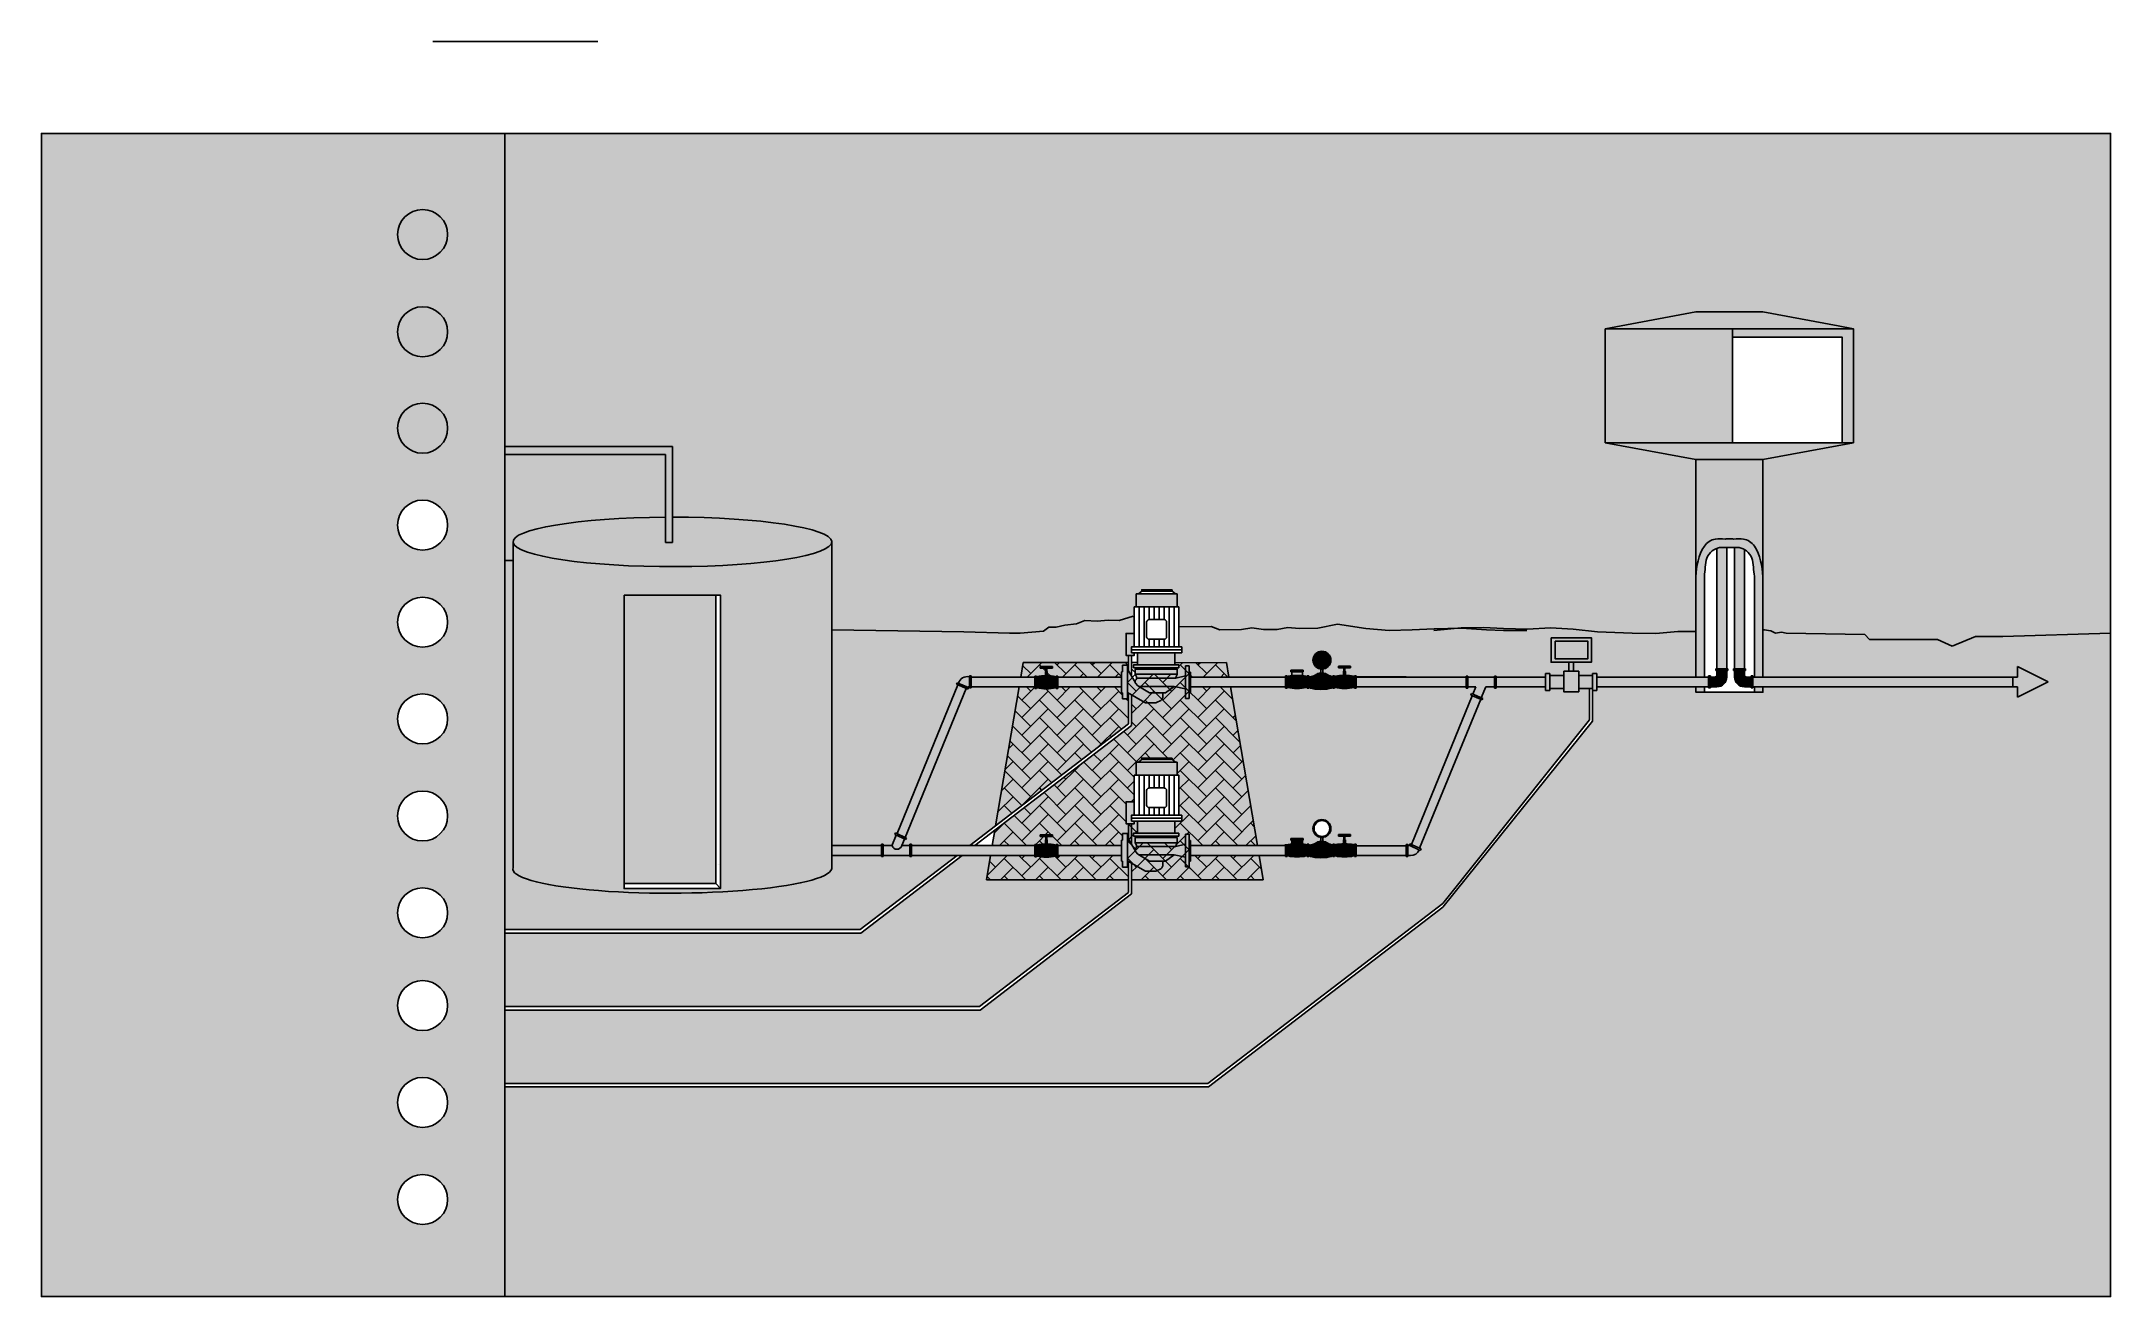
# Model space of a CAD drawing. Header units: millimetres. Extents: x 3946 to 12392, y 633 to 5758.
import ezdxf

# ---------------------------------------------------------------- set-up
doc = ezdxf.new("R2010")
doc.units = ezdxf.units.MM
doc.layers.add('EQUIPOS', color=3, linetype='Continuous')
doc.layers.add('Layer1', color=7, linetype='Continuous')
pattern_1 = [(45, (11253.12, -379.466), (7e-15, 71.84205), [152.4, -50.8]), (135, (11289.04, -343.545), (7e-15, 71.84205), [152.4, -50.8])]

msp = doc.modelspace()

# ---------------------------------------------------------------- hatches: boundary and pattern name
h = msp.add_hatch(color=256)
h.set_gradient(color1=(49, 177, 6), color2=(23, 84, 3), rotation=135, one_color=1, tint=0.17)
h.paths.add_polyline_path([(12392.2, 3342.2), (11951.8, 3328.4), (11840.7, 3328.4), (11745.6, 3288.8), (11686.1, 3316.5), (11563.2, 3316.5), (11408.6, 3316.5), (11388.8, 3336.3), (11068.4, 3341.6), (11049.4, 3346.1), (11024.8, 3342), (11005.1, 3351.4), (10977.8, 3355.6), (10972.7, 3356.6), (10972.7, 3162.9), (11992.8, 3162.9), (12012.6, 3162.9), (12012.6, 3205.5), (12137.6, 3142.9), (12012.6, 3080.3), (12012.6, 3122.9), (11992.8, 3122.9), (10972.7, 3122.9), (10972.7, 3100.7), (10897.4, 3100.7), (10699.6, 3100.7), (10699.6, 3122.9), (10428.7, 3122.9), (10294.9, 3122.9), (10294.9, 3107.4), (10277.8, 3107.4), (10277.8, 2982.4), (9666.6, 2222.6), (8710.2, 1489.1), (7614.1, 1489.1), (5837.7, 1489.1), (5837.7, 633), (7614.1, 633), (12392.2, 633)])
edge = h.paths.add_edge_path()
edge.add_line((10699.6, 3348.5), (10625.7, 3348.5))
edge.add_line((10625.7, 3348.5), (10536.6, 3340.8))
edge.add_line((10536.6, 3340.8), (10439.8, 3342))
edge.add_line((10439.8, 3342), (10297.8, 3347.2))
edge.add_line((10297.8, 3347.2), (10198.4, 3358.8))
edge.add_line((10198.4, 3358.8), (10106.7, 3364))
edge.add_line((10106.7, 3364), (10012.5, 3358.8))
edge.add_line((10012.5, 3358.8), (9914.4, 3361.4))
edge.add_line((9914.4, 3361.4), (9833, 3365.3))
edge.add_line((9833, 3365.3), (9741.4, 3364))
edge.add_line((9741.4, 3364), (9725.2, 3362.3))
edge.add_line((9725.2, 3362.3), (9630.9, 3360.1))
edge.add_line((9630.9, 3360.1), (9541.8, 3355))
edge.add_line((9541.8, 3355), (9447.6, 3352.4))
edge.add_line((9447.6, 3352.4), (9352.1, 3361.4))
edge.add_line((9352.1, 3361.4), (9237.2, 3378.2))
edge.add_line((9237.2, 3378.2), (9156.6, 3362.7))
edge.add_line((9156.6, 3362.7), (9080.5, 3361.5))
edge.add_line((9080.5, 3361.5), (9034, 3365.3))
edge.add_line((9034, 3365.3), (8990.1, 3356.3))
edge.add_line((8990.1, 3356.3), (8934.6, 3357.6))
edge.add_line((8934.6, 3357.6), (8886.8, 3364))
edge.add_line((8886.8, 3364), (8844.2, 3357.6))
edge.add_line((8844.2, 3357.6), (8756.4, 3355))
edge.add_line((8756.4, 3355), (8721.6, 3369.2))
edge.add_line((8721.6, 3369.2), (8589.7, 3368))
edge.add_line((8589.7, 3368), (8589.7, 3286.6))
edge.add_line((8589.7, 3286.6), (8600.7, 3286.6))
edge.add_line((8600.7, 3286.6), (8600.7, 3262.1))
edge.add_line((8600.7, 3262.1), (8572.7, 3262.1))
edge.add_line((8572.7, 3262.1), (8572.7, 3221.4))
edge.add_line((8572.7, 3221.4), (8783.4, 3221.6))
edge.add_line((8783.4, 3221.6), (8793.5, 3162.3))
edge.add_line((8793.5, 3162.3), (9024.3, 3162.3))
edge.add_line((9024.3, 3162.3), (9024.3, 3167.8))
edge.add_line((9024.3, 3167.8), (9031.3, 3167.8))
edge.add_line((9031.3, 3167.8), (9031.3, 3163.3))
edge.add_line((9031.3, 3163.3), (9031.8, 3163.3))
edge.add_ellipse((9071.8, 3162.2), major_axis=(-40.5, 0), ratio=0.180272, start_angle=301.77577, end_angle=351.35774, ccw=False)
edge.add_line((9050.5, 3168.4), (9050.5, 3184.4))
edge.add_line((9050.5, 3184.4), (9046.8, 3184.4))
edge.add_line((9046.8, 3184.4), (9046.8, 3191.5))
edge.add_line((9046.8, 3191.5), (9096.8, 3191.5))
edge.add_line((9096.8, 3191.5), (9096.8, 3184.4))
edge.add_line((9096.8, 3184.4), (9093.8, 3184.4))
edge.add_line((9093.8, 3184.4), (9093.8, 3168.4))
edge.add_ellipse((9071.8, 3162.2), major_axis=(-40.5, 0), ratio=0.180272, start_angle=188.64226, end_angle=237.1524, ccw=False)
edge.add_line((9111.9, 3163.3), (9112.3, 3163.3))
edge.add_line((9112.3, 3163.3), (9112.3, 3167.8))
edge.add_line((9112.3, 3167.8), (9119.4, 3167.8))
edge.add_line((9119.4, 3167.8), (9119.4, 3163.3))
edge.add_line((9119.4, 3163.3), (9122.8, 3163.3))
edge.add_spline(control_points=[(9122.8, 3163.3), (9129.7, 3164.7), (9145.8, 3168.9), (9154.6, 3177.7), (9162.8, 3178.9), (9169.1, 3179)], knot_values=[0.120286, 0.120286, 0.120286, 0.120286, 0.293124, 0.350653, 0.527711, 0.527711, 0.527711, 0.527711], degree=3, periodic=0)
edge.add_spline(control_points=[(9167.3, 3179), (9168.9, 3179), (9170.6, 3179.1), (9172.2, 3179.1)], knot_values=[0.557374, 0.557374, 0.557374, 0.557374, 0.60403, 0.60403, 0.60403, 0.60403], degree=3, periodic=0)
edge.add_spline(control_points=[(9122.8, 3163.3), (9129.7, 3164.7), (9145.8, 3168.9), (9154.6, 3177.7), (9162.8, 3178.9), (9169.1, 3179)], knot_values=[0.120286, 0.120286, 0.120286, 0.120286, 0.293124, 0.350653, 0.527711, 0.527711, 0.527711, 0.527711], degree=3, periodic=0)
edge.add_line((9169.1, 3179), (9169.1, 3195.4))
edge.add_arc((9173.1, 3231.8), 36.6, 180, 263.69121, ccw=False)
edge.add_arc((9173.1, 3231.8), 36.6, 0, 180, ccw=False)
edge.add_arc((9173.1, 3231.8), 36.6, -83.69121, 0, ccw=False)
edge.add_line((9177.1, 3195.4), (9177.1, 3179))
edge.add_spline(control_points=[(9172.2, 3179.1), (9179.6, 3179.1), (9189.3, 3178.3), (9198, 3169.5), (9210.7, 3165.8), (9217.6, 3164.2)], knot_values=[0.150992, 0.150992, 0.150992, 0.150992, 0.357713, 0.415243, 0.557374, 0.557374, 0.557374, 0.557374], degree=3, periodic=0)
edge.add_line((9217.6, 3164.2), (9217.6, 3167.8))
edge.add_line((9217.6, 3167.8), (9224.6, 3167.8))
edge.add_line((9224.6, 3167.8), (9224.6, 3163.3))
edge.add_line((9224.6, 3163.3), (9225.1, 3163.3))
edge.add_ellipse((9265.1, 3162.2), major_axis=(-40.5, 0), ratio=0.180272, start_angle=275.70877, end_angle=351.35774, ccw=False)
edge.add_line((9261.1, 3169.5), (9261.1, 3185.6))
edge.add_line((9261.1, 3185.6), (9263.1, 3185.6))
edge.add_line((9263.1, 3185.6), (9263.1, 3200.2))
edge.add_line((9263.1, 3200.2), (9240.1, 3200.2))
edge.add_line((9240.1, 3200.2), (9240.1, 3207.3))
edge.add_line((9240.1, 3207.3), (9290.1, 3207.3))
edge.add_line((9290.1, 3207.3), (9290.1, 3200.2))
edge.add_line((9290.1, 3200.2), (9267.1, 3200.2))
edge.add_line((9267.1, 3200.2), (9267.1, 3185.6))
edge.add_line((9267.1, 3185.6), (9269.2, 3185.6))
edge.add_line((9269.2, 3185.6), (9269.2, 3169.5))
edge.add_ellipse((9265.1, 3162.2), major_axis=(-40.5, 0), ratio=0.180272, start_angle=188.64226, end_angle=264.30154, ccw=False)
edge.add_line((9305.2, 3163.3), (9305.6, 3163.3))
edge.add_line((9305.6, 3163.3), (9305.6, 3167.8))
edge.add_line((9305.6, 3167.8), (9312.7, 3167.8))
edge.add_line((9312.7, 3167.8), (9312.7, 3162.4))
edge.add_line((9312.7, 3162.4), (9666.6, 3162.4))
edge.add_line((9666.6, 3162.4), (9762.1, 3162.4))
edge.add_line((9762.1, 3162.4), (9762.1, 3166.9))
edge.add_line((9762.1, 3166.9), (9769.2, 3166.9))
edge.add_line((9769.2, 3166.9), (9769.2, 3162.4))
edge.add_line((9769.2, 3162.4), (9877.7, 3162.4))
edge.add_line((9877.7, 3162.4), (9877.7, 3166.9))
edge.add_line((9877.7, 3166.9), (9884.8, 3166.9))
edge.add_line((9884.8, 3166.9), (9884.8, 3162.4))
edge.add_line((9884.8, 3162.4), (10086, 3162.4))
edge.add_line((10086, 3162.4), (10086, 3177.4))
edge.add_line((10086, 3177.4), (10103.1, 3177.4))
edge.add_line((10103.1, 3177.4), (10103.1, 3168.6))
edge.add_line((10103.1, 3168.6), (10159.8, 3168.6))
edge.add_line((10159.8, 3168.6), (10159.8, 3186.4))
edge.add_line((10159.8, 3186.4), (10181.3, 3186.4))
edge.add_line((10181.3, 3186.4), (10181.3, 3223.1))
edge.add_line((10181.3, 3223.1), (10108.1, 3223.1))
edge.add_line((10108.1, 3223.1), (10108.1, 3323.4))
edge.add_line((10108.1, 3323.4), (10272.8, 3323.4))
edge.add_line((10272.8, 3323.4), (10272.8, 3223.1))
edge.add_line((10272.8, 3223.1), (10199.9, 3223.1))
edge.add_line((10199.9, 3223.1), (10199.9, 3186.4))
edge.add_line((10199.9, 3186.4), (10221.1, 3186.4))
edge.add_line((10221.1, 3186.4), (10221.1, 3168.6))
edge.add_line((10221.1, 3168.6), (10277.8, 3168.6))
edge.add_line((10277.8, 3168.6), (10277.8, 3177.4))
edge.add_line((10277.8, 3177.4), (10294.9, 3177.4))
edge.add_line((10294.9, 3177.4), (10294.9, 3162.9))
edge.add_line((10294.9, 3162.9), (10428.7, 3162.9))
edge.add_line((10428.7, 3162.9), (10699.6, 3162.9))
edge.add_line((10699.6, 3162.9), (10699.6, 3348.5))
h.paths.add_polyline_path([(8373.9, 3341), (8407.3, 3341), (8407.3, 3407.7), (8402.3, 3411), (8344.9, 3393), (8300, 3394.8), (8255.2, 3391.2), (8204.9, 3393), (8170.8, 3380.5), (8124.2, 3375.1), (8088.3, 3366.2), (8057.8, 3366.2), (8036.2, 3350), (7941.1, 3342.4), (7898.5, 3342.4), (7712.1, 3347.7), (7172.6, 3355.2), (7172.6, 2474.8), (7374.8, 2474.8), (7374.8, 2480.4), (7381.8, 2480.4), (7381.8, 2474.8), (7418.8, 2474.9), (7435.9, 2517.4), (7429.7, 2520.3), (7432.7, 2526.7), (7438.8, 2523.8), (7687.4, 3130.7), (7681.5, 3133.2), (7684.3, 3139.7), (7689.2, 3137.6, -0.394676), (7734.4, 3163.5), (7734.4, 3168.4), (7741.5, 3168.4), (7741.5, 3162.3), (7944.1, 3162.3), (7954.3, 3222.6), (8213.3, 3222.6), (8383, 3222.6), (8383, 3251.3), (8373.9, 3251.3)])
edge = h.paths.add_edge_path()
edge.add_line((7683.8, 2434.8), (7614.1, 2434.8))
edge.add_line((7614.1, 2434.8), (7497.4, 2434.8))
edge.add_line((7497.4, 2434.8), (7497.4, 2430.4))
edge.add_line((7497.4, 2430.4), (7490.4, 2430.4))
edge.add_line((7490.4, 2430.4), (7490.4, 2434.8))
edge.add_line((7490.4, 2434.8), (7381.8, 2434.8))
edge.add_line((7381.8, 2434.8), (7381.8, 2430.4))
edge.add_line((7381.8, 2430.4), (7374.8, 2430.4))
edge.add_line((7374.8, 2430.4), (7374.8, 2434.8))
edge.add_line((7374.8, 2434.8), (7172.6, 2434.8))
edge.add_line((7172.6, 2434.8), (7172.6, 2386.3))
edge.add_ellipse((6521.7, 2381.2), major_axis=(651.2, 2.1), ratio=0.15525, start_angle=176.93585, end_angle=361.70396, ccw=False)
edge.add_line((5871.5, 2384.6), (5871.5, 3638.4))
edge.add_line((5871.5, 3638.4), (5837.7, 3638.4))
edge.add_line((5837.7, 3638.4), (5837.7, 3363.6))
edge.add_line((5837.7, 3363.6), (5837.7, 2131.7))
edge.add_line((5837.7, 2131.7), (7288.5, 2131.7))
edge.add_line((7288.5, 2131.7), (7683.8, 2434.8))
h.paths.add_polyline_path([(8383, 2283.7), (8383, 2334.5), (7803.4, 2334.5), (7820.5, 2434.8), (7704.8, 2434.8), (7291, 2117.5), (5837.7, 2117.5), (5837.7, 1817.5), (7614.1, 1817.5), (7775.2, 1817.5)], flags=17)
h.paths.add_polyline_path([(9666.6, 2238.7), (10264.6, 2988.4), (10264.6, 3116.1), (10221.1, 3116.1), (10221.1, 3102.9), (10159.8, 3102.9), (10159.8, 3116.1), (10103.1, 3116.1), (10103.1, 3107.4), (10086, 3107.4), (10086, 3122.4), (9884.8, 3122.4), (9884.8, 3116.9), (9877.7, 3116.9), (9877.7, 3122.4), (9841.8, 3122.4), (9823.7, 3078.4), (9829.8, 3075.8), (9827, 3069.4), (9821.1, 3071.9), (9572, 2463.8), (9577.5, 2461.2), (9574.5, 2454.8), (9570.4, 2456.7, -0.291796), (9534.5, 2434), (9524.3, 2434), (9524.3, 2429.6), (9517.3, 2429.6), (9517.3, 2434.1), (9312.7, 2434.1), (9312.7, 2430.3), (9305.6, 2430.3), (9305.6, 2480.3), (9312.7, 2480.3), (9312.7, 2474.1), (9517.3, 2474.1), (9517.3, 2479.6), (9524.3, 2479.6), (9524.3, 2474, 0.114491), (9528.8, 2475), (9532.2, 2482.4), (9538.3, 2479.5), (9786.9, 3086.4), (9781, 3088.9), (9783.8, 3095.4), (9789.6, 3092.9), (9801.7, 3122.4), (9769.2, 3122.4), (9769.2, 3116.9), (9762.1, 3116.9), (9762.1, 3122.4), (9666.6, 3122.4), (9517.9, 3122.4), (9312.7, 3122.4), (9312.7, 3117.8), (9305.6, 3117.8), (9305.6, 3167.8), (9312.7, 3167.8), (9312.7, 3162.4), (9666.6, 3162.4), (9762.1, 3162.4), (9762.1, 3166.9), (9769.2, 3166.9), (9769.2, 3162.4), (9877.7, 3162.4), (9877.7, 3166.9), (9884.8, 3166.9), (9884.8, 3162.4), (10086, 3162.4), (10086, 3177.4), (10103.1, 3177.4), (10103.1, 3168.6), (10159.8, 3168.6), (10159.8, 3186.4), (10181.3, 3186.4), (10181.3, 3223.1), (10108.1, 3223.1), (10108.1, 3323.4), (10272.8, 3323.4), (10272.8, 3223.1), (10199.9, 3223.1), (10199.9, 3186.4), (10221.1, 3186.4), (10221.1, 3168.6), (10277.8, 3168.6), (10277.8, 3177.4), (10294.9, 3177.4), (10294.9, 3162.9), (10428.7, 3162.9), (10699.6, 3162.9), (10699.6, 3348.5), (10625.7, 3348.5), (10536.6, 3340.8), (10439.8, 3342), (10297.8, 3347.2), (10198.4, 3358.8), (10106.7, 3364), (10012.5, 3358.8), (9914.4, 3361.4), (9833, 3365.3), (9741.4, 3364), (9725.2, 3362.3), (9630.9, 3360.1), (9541.8, 3355), (9447.6, 3352.4), (9352.1, 3361.4), (9237.2, 3378.2), (9156.6, 3362.7), (9080.5, 3361.5), (9034, 3365.3), (8990.1, 3356.3), (8934.6, 3357.6), (8886.8, 3364), (8844.2, 3357.6), (8756.4, 3355), (8721.6, 3369.2), (8589.7, 3368), (8589.7, 3286.6), (8600.7, 3286.6), (8600.7, 3262.1), (8572.7, 3262.1), (8572.7, 3221.4), (8783.4, 3221.6), (8793.5, 3162.3), (9024.3, 3162.3), (9024.3, 3167.8), (9031.3, 3167.8), (9031.3, 3117.8), (9024.3, 3117.8), (9024.3, 3122.3), (8800.2, 3122.3), (8909.9, 2474.8), (9024.3, 2474.8), (9024.3, 2434.8), (8916.7, 2434.8), (8933.7, 2334.5), (8396.2, 2334.5), (8396.2, 2277.6), (7777.7, 1803.3), (7614.1, 1803.3), (5837.7, 1803.3), (5837.7, 1503.3), (7614.1, 1503.3), (8707.7, 1503.3)])
h.paths.add_polyline_path([(9046.8, 2496.9), (9046.8, 2504), (9096.8, 2504), (9096.8, 2496.9)], flags=16)
h.paths.add_polyline_path([(9112.3, 2430.3), (9112.3, 2480.3), (9119.4, 2480.3), (9119.4, 2430.3)], flags=16)
h.paths.add_polyline_path([(9173.1, 2507.7, -0.027534), (9169.1, 2507.9), (9169.1, 2507.7)], flags=16)
h.paths.add_polyline_path([(9140.9, 2544.3, -1), (9205.3, 2544.3, -1)], flags=16)
h.paths.add_polyline_path([(9217.6, 2430.3), (9217.6, 2480.3), (9224.6, 2480.3), (9224.6, 2430.3)], flags=16)
h.paths.add_polyline_path([(9240.1, 2512.8), (9240.1, 2519.8), (9290.1, 2519.8), (9290.1, 2512.8), (9267.1, 2512.8), (9267.1, 2498.1), (9263.1, 2498.1), (9263.1, 2512.8)], flags=16)
h.paths.add_polyline_path([(9112.3, 3117.8), (9112.3, 3167.8), (9119.4, 3167.8), (9119.4, 3117.8)], flags=16)
h.paths.add_polyline_path([(9173.1, 3195.1, -0.027534), (9169.1, 3195.4), (9169.1, 3195.1)], flags=16)
h.paths.add_polyline_path([(9140.9, 3231.8, -1), (9205.3, 3231.8, -1)], flags=16)
h.paths.add_polyline_path([(9217.6, 3117.8), (9217.6, 3167.8), (9224.6, 3167.8), (9224.6, 3117.8)], flags=16)
h.paths.add_polyline_path([(9240.1, 3200.2), (9240.1, 3207.3), (9290.1, 3207.3), (9290.1, 3200.2), (9267.1, 3200.2), (9267.1, 3185.6), (9263.1, 3185.6), (9263.1, 3200.2)], flags=16)
h = msp.add_hatch(color=256)
h.dxf.hatch_style = 2
h.set_gradient(color1=(51, 51, 51), color2=(0, 0, 0), rotation=180, one_color=1)
h.paths.add_polyline_path([(6699.1, 3497.6), (6324.7, 3497.6), (6324.7, 2320.4), (6699.1, 2320.4)])
h = msp.add_hatch(color=256)
h.set_gradient(color1=(49, 177, 6), color2=(23, 84, 3), rotation=135, one_color=1, tint=0.17)
edge = h.paths.add_edge_path()
edge.add_line((10108.1, 3323.4), (10272.8, 3323.4))
edge.add_line((10272.8, 3323.4), (10272.8, 3223.1))
edge.add_line((10272.8, 3223.1), (10199.9, 3223.1))
edge.add_line((10199.9, 3223.1), (10199.9, 3186.4))
edge.add_line((10199.9, 3186.4), (10221.1, 3186.4))
edge.add_line((10221.1, 3186.4), (10221.1, 3168.6))
edge.add_line((10221.1, 3168.6), (10277.8, 3168.6))
edge.add_line((10277.8, 3168.6), (10277.8, 3177.4))
edge.add_line((10277.8, 3177.4), (10294.9, 3177.4))
edge.add_line((10294.9, 3177.4), (10294.9, 3162.9))
edge.add_line((10294.9, 3162.9), (10428.7, 3162.9))
edge.add_line((10428.7, 3162.9), (10699.6, 3162.9))
edge.add_line((10699.6, 3162.9), (10699.6, 3348.5))
edge.add_line((10699.6, 3348.5), (10625.7, 3348.5))
edge.add_line((10625.7, 3348.5), (10536.6, 3340.8))
edge.add_line((10536.6, 3340.8), (10439.8, 3342))
edge.add_line((10439.8, 3342), (10297.8, 3347.2))
edge.add_line((10297.8, 3347.2), (10198.4, 3358.8))
edge.add_line((10198.4, 3358.8), (10106.7, 3364))
edge.add_line((10106.7, 3364), (10012.5, 3358.8))
edge.add_line((10012.5, 3358.8), (9914.4, 3361.4))
edge.add_line((9914.4, 3361.4), (9833, 3365.3))
edge.add_line((9833, 3365.3), (9741.4, 3364))
edge.add_line((9741.4, 3364), (9725.2, 3362.3))
edge.add_line((9725.2, 3362.3), (9630.9, 3360.1))
edge.add_line((9630.9, 3360.1), (9541.8, 3355))
edge.add_line((9541.8, 3355), (9447.6, 3352.4))
edge.add_line((9447.6, 3352.4), (9352.1, 3361.4))
edge.add_line((9352.1, 3361.4), (9237.2, 3378.2))
edge.add_line((9237.2, 3378.2), (9156.6, 3362.7))
edge.add_line((9156.6, 3362.7), (9080.5, 3361.5))
edge.add_line((9080.5, 3361.5), (9034, 3365.3))
edge.add_line((9034, 3365.3), (8990.1, 3356.3))
edge.add_line((8990.1, 3356.3), (8934.6, 3357.6))
edge.add_line((8934.6, 3357.6), (8886.8, 3364))
edge.add_line((8886.8, 3364), (8844.2, 3357.6))
edge.add_line((8844.2, 3357.6), (8756.4, 3355))
edge.add_line((8756.4, 3355), (8721.6, 3369.2))
edge.add_line((8721.6, 3369.2), (8589.7, 3368))
edge.add_line((8589.7, 3368), (8589.7, 3286.6))
edge.add_line((8589.7, 3286.6), (8600.7, 3286.6))
edge.add_line((8600.7, 3286.6), (8600.7, 3262.1))
edge.add_line((8600.7, 3262.1), (8572.7, 3262.1))
edge.add_line((8572.7, 3262.1), (8572.7, 3221.4))
edge.add_line((8572.7, 3221.4), (8783.4, 3221.6))
edge.add_line((8783.4, 3221.6), (8793.5, 3162.3))
edge.add_line((8793.5, 3162.3), (9024.3, 3162.3))
edge.add_line((9024.3, 3162.3), (9024.3, 3167.8))
edge.add_line((9024.3, 3167.8), (9031.3, 3167.8))
edge.add_line((9031.3, 3167.8), (9031.3, 3163.3))
edge.add_line((9031.3, 3163.3), (9031.8, 3163.3))
edge.add_ellipse((9071.8, 3162.2), major_axis=(-40.5, 0), ratio=0.180272, start_angle=301.77577, end_angle=351.35774, ccw=False)
edge.add_line((9050.5, 3168.4), (9050.5, 3184.4))
edge.add_line((9050.5, 3184.4), (9046.8, 3184.4))
edge.add_line((9046.8, 3184.4), (9046.8, 3191.5))
edge.add_line((9046.8, 3191.5), (9096.8, 3191.5))
edge.add_line((9096.8, 3191.5), (9096.8, 3184.4))
edge.add_line((9096.8, 3184.4), (9093.8, 3184.4))
edge.add_line((9093.8, 3184.4), (9093.8, 3168.4))
edge.add_ellipse((9071.8, 3162.2), major_axis=(-40.5, 0), ratio=0.180272, start_angle=188.64226, end_angle=237.1524, ccw=False)
edge.add_line((9111.9, 3163.3), (9112.3, 3163.3))
edge.add_line((9112.3, 3163.3), (9112.3, 3167.8))
edge.add_line((9112.3, 3167.8), (9119.4, 3167.8))
edge.add_line((9119.4, 3167.8), (9119.4, 3163.3))
edge.add_line((9119.4, 3163.3), (9122.8, 3163.3))
edge.add_spline(control_points=[(9122.8, 3163.3), (9129.7, 3164.7), (9145.8, 3168.9), (9154.6, 3177.7), (9162.8, 3178.9), (9169.1, 3179)], knot_values=[0.120286, 0.120286, 0.120286, 0.120286, 0.293124, 0.350653, 0.527711, 0.527711, 0.527711, 0.527711], degree=3, periodic=0)
edge.add_spline(control_points=[(9167.3, 3179), (9168.9, 3179), (9170.6, 3179.1), (9172.2, 3179.1)], knot_values=[0.557374, 0.557374, 0.557374, 0.557374, 0.60403, 0.60403, 0.60403, 0.60403], degree=3, periodic=0)
edge.add_spline(control_points=[(9122.8, 3163.3), (9129.7, 3164.7), (9145.8, 3168.9), (9154.6, 3177.7), (9162.8, 3178.9), (9169.1, 3179)], knot_values=[0.120286, 0.120286, 0.120286, 0.120286, 0.293124, 0.350653, 0.527711, 0.527711, 0.527711, 0.527711], degree=3, periodic=0)
edge.add_line((9169.1, 3179), (9169.1, 3195.4))
edge.add_arc((9173.1, 3231.8), 36.6, 180, 263.69121, ccw=False)
edge.add_arc((9173.1, 3231.8), 36.6, 0, 180, ccw=False)
edge.add_arc((9173.1, 3231.8), 36.6, -83.69121, 0, ccw=False)
edge.add_line((9177.1, 3195.4), (9177.1, 3179.1))
edge.add_spline(control_points=[(9172.2, 3179.1), (9179.6, 3179.1), (9189.3, 3178.3), (9198, 3169.5), (9210.7, 3165.8), (9217.6, 3164.2)], knot_values=[0.150992, 0.150992, 0.150992, 0.150992, 0.357713, 0.415243, 0.557374, 0.557374, 0.557374, 0.557374], degree=3, periodic=0)
edge.add_line((9217.6, 3164.2), (9217.6, 3167.8))
edge.add_line((9217.6, 3167.8), (9224.6, 3167.8))
edge.add_line((9224.6, 3167.8), (9224.6, 3163.3))
edge.add_line((9224.6, 3163.3), (9225.1, 3163.3))
edge.add_ellipse((9265.1, 3162.2), major_axis=(-40.5, 0), ratio=0.180272, start_angle=275.70877, end_angle=351.35774, ccw=False)
edge.add_line((9261.1, 3169.5), (9261.1, 3185.6))
edge.add_line((9261.1, 3185.6), (9263.1, 3185.6))
edge.add_line((9263.1, 3185.6), (9263.1, 3200.2))
edge.add_line((9263.1, 3200.2), (9240.1, 3200.2))
edge.add_line((9240.1, 3200.2), (9240.1, 3207.3))
edge.add_line((9240.1, 3207.3), (9290.1, 3207.3))
edge.add_line((9290.1, 3207.3), (9290.1, 3200.2))
edge.add_line((9290.1, 3200.2), (9267.1, 3200.2))
edge.add_line((9267.1, 3200.2), (9267.1, 3185.6))
edge.add_line((9267.1, 3185.6), (9269.2, 3185.6))
edge.add_line((9269.2, 3185.6), (9269.2, 3169.5))
edge.add_ellipse((9265.1, 3162.2), major_axis=(-40.5, 0), ratio=0.180272, start_angle=188.64226, end_angle=264.30154, ccw=False)
edge.add_line((9305.2, 3163.3), (9305.6, 3163.3))
edge.add_line((9305.6, 3163.3), (9305.6, 3167.8))
edge.add_line((9305.6, 3167.8), (9312.7, 3167.8))
edge.add_line((9312.7, 3167.8), (9312.7, 3162.4))
edge.add_line((9312.7, 3162.4), (9666.6, 3162.4))
edge.add_line((9666.6, 3162.4), (9762.1, 3162.4))
edge.add_line((9762.1, 3162.4), (9762.1, 3166.9))
edge.add_line((9762.1, 3166.9), (9769.2, 3166.9))
edge.add_line((9769.2, 3166.9), (9769.2, 3162.4))
edge.add_line((9769.2, 3162.4), (9877.7, 3162.4))
edge.add_line((9877.7, 3162.4), (9877.7, 3166.9))
edge.add_line((9877.7, 3166.9), (9884.8, 3166.9))
edge.add_line((9884.8, 3166.9), (9884.8, 3162.4))
edge.add_line((9884.8, 3162.4), (10086, 3162.4))
edge.add_line((10086, 3162.4), (10086, 3177.4))
edge.add_line((10086, 3177.4), (10103.1, 3177.4))
edge.add_line((10103.1, 3177.4), (10103.1, 3168.6))
edge.add_line((10103.1, 3168.6), (10159.8, 3168.6))
edge.add_line((10159.8, 3168.6), (10159.8, 3186.4))
edge.add_line((10159.8, 3186.4), (10181.3, 3186.4))
edge.add_line((10181.3, 3186.4), (10181.3, 3223.1))
edge.add_line((10181.3, 3223.1), (10108.1, 3223.1))
edge.add_line((10108.1, 3223.1), (10108.1, 3323.4))
h.paths.add_polyline_path([(7937.3, 3122.3), (7741.5, 3122.3), (7741.5, 3118.4), (7734.4, 3118.4), (7734.4, 3124, 0.192173), (7727.5, 3121.3), (7730.3, 3120.1), (7727.5, 3113.7), (7721.6, 3116.2), (7472.5, 2508.1), (7478, 2505.5), (7475, 2499.1), (7469.8, 2501.5), (7457.9, 2474.8), (7490.4, 2474.8), (7490.4, 2480.4), (7497.4, 2480.4), (7497.4, 2474.8), (7614.1, 2474.8), (7735.9, 2474.8), (7841, 2555.4)])
at = {"true_color": 0x000f00}
h = msp.add_hatch(dxfattribs=at)
h.set_pattern_fill('AR-HBONE,_I', color=98, scale=0.5, style=2)
h.set_pattern_definition(pattern_1)
edge = h.paths.add_edge_path()
edge.add_line((8793.5, 3162.3), (8783.4, 3221.6))
edge.add_line((8783.4, 3221.6), (8572.7, 3221.4))
edge.add_line((8572.7, 3221.4), (8572.7, 3212.9))
edge.add_line((8572.7, 3212.9), (8589, 3212.9))
edge.add_line((8589, 3212.9), (8589, 3200.9))
edge.add_line((8589, 3200.9), (8574.3, 3200.9))
edge.add_line((8574.3, 3200.9), (8574.3, 3194.7))
edge.add_line((8574.3, 3194.7), (8582.8, 3194.7))
edge.add_line((8582.8, 3194.7), (8582.8, 3173.9))
edge.add_line((8582.8, 3173.9), (8410.7, 3173.9))
edge.add_line((8410.7, 3173.9), (8410.7, 3194.7))
edge.add_line((8410.7, 3194.7), (8420.5, 3194.7))
edge.add_line((8420.5, 3194.7), (8420.5, 3200.9))
edge.add_line((8420.5, 3200.9), (8404.6, 3200.9))
edge.add_line((8404.6, 3200.9), (8404.6, 3212.9))
edge.add_line((8404.6, 3212.9), (8420.5, 3212.9))
edge.add_line((8420.5, 3212.9), (8420.5, 3222.6))
edge.add_line((8420.5, 3222.6), (8396.2, 3222.6))
edge.add_line((8396.2, 3222.6), (8396.2, 3166.1))
edge.add_line((8396.2, 3166.1), (8379.2, 3195.1))
edge.add_line((8379.2, 3195.1), (8379.2, 3099.8))
edge.add_line((8379.2, 3099.8), (8450.2, 3059))
edge.add_arc((8455.7, 3067.5), 10.1, 236.98696, 270)
edge.add_line((8455.7, 3057.4), (8493.8, 3057.4))
edge.add_arc((8493.8, 3067.5), 10.1, 270, 297.19034)
edge.add_line((8498.4, 3058.5), (8515, 3067))
edge.add_arc((8510.4, 3076), 10.1, 297.19034, 333.15339)
edge.add_arc((8510.4, 3076), 10.1, 333.14845, 333.15339, ccw=False)
edge.add_line((8519.5, 3071.4), (8523.3, 3079))
edge.add_arc((8514.2, 3083.6), 10.1, 333.14845, 359.71063)
edge.add_arc((8514.2, 3083.6), 10.1, 333.14845, 359.71063, ccw=False)
edge.add_line((8523.3, 3079), (8519.5, 3071.4))
edge.add_arc((8510.4, 3076), 10.1, 297.19034, 333.14845, ccw=False)
edge.add_line((8515, 3067), (8498.4, 3058.5))
edge.add_arc((8493.8, 3067.5), 10.1, 270, 297.19034, ccw=False)
edge.add_line((8493.8, 3057.4), (8455.7, 3057.4))
edge.add_arc((8455.7, 3067.5), 10.1, 236.98696, 270, ccw=False)
edge.add_line((8450.2, 3059), (8396.2, 3090))
edge.add_line((8396.2, 3090), (8396.2, 2965.1))
edge.add_line((8396.2, 2965.1), (7837.8, 2536.9))
edge.add_line((7837.8, 2536.9), (7827.3, 2474.8))
edge.add_line((7827.3, 2474.8), (8000.7, 2474.8))
edge.add_line((8000.7, 2474.8), (8000.7, 2479.3))
edge.add_line((8000.7, 2479.3), (8007.8, 2479.3))
edge.add_line((8007.8, 2479.3), (8007.8, 2474.1))
edge.add_ellipse((8048.3, 2473.7), major_axis=(-40.5, 0), ratio=0.180272, start_angle=275.70877, end_angle=360, ccw=False)
edge.add_line((8044.2, 2481), (8044.2, 2497.1))
edge.add_line((8044.2, 2497.1), (8052.3, 2497.1))
edge.add_line((8052.3, 2497.1), (8052.3, 2481))
edge.add_ellipse((8048.3, 2473.7), major_axis=(-40.5, 0), ratio=0.180272, start_angle=180, end_angle=264.30154, ccw=False)
edge.add_line((8088.8, 2474.1), (8088.8, 2479.3))
edge.add_line((8088.8, 2479.3), (8095.8, 2479.3))
edge.add_line((8095.8, 2479.3), (8095.8, 2474.8))
edge.add_line((8095.8, 2474.8), (8232.8, 2474.8))
edge.add_line((8232.8, 2474.8), (8355, 2474.8))
edge.add_line((8355, 2474.8), (8355, 2496.3))
edge.add_line((8355, 2496.3), (8359.1, 2496.3))
edge.add_line((8359.1, 2496.3), (8359.1, 2524))
edge.add_line((8359.1, 2524), (8379.2, 2524))
edge.add_line((8379.2, 2524), (8379.2, 2507.7))
edge.add_line((8379.2, 2507.7), (8383, 2501.1))
edge.add_line((8383, 2501.1), (8383, 2563.8))
edge.add_line((8383, 2563.8), (8373.9, 2563.8))
edge.add_line((8373.9, 2563.8), (8373.9, 2653.5))
edge.add_line((8373.9, 2653.5), (8407.3, 2653.5))
edge.add_line((8407.3, 2653.5), (8407.3, 2761.9))
edge.add_line((8407.3, 2761.9), (8414.9, 2761.9))
edge.add_line((8414.9, 2761.9), (8414.9, 2815.2))
edge.add_line((8414.9, 2815.2), (8424.4, 2815.2))
edge.add_line((8424.4, 2815.2), (8438, 2825.6))
edge.add_line((8438, 2825.6), (8438, 2832.1))
edge.add_line((8438, 2832.1), (8561.3, 2832.1))
edge.add_line((8561.3, 2832.1), (8561.3, 2825.6))
edge.add_line((8561.3, 2825.6), (8574.9, 2815.2))
edge.add_line((8574.9, 2815.2), (8582.1, 2815.2))
edge.add_line((8582.1, 2815.2), (8582.1, 2761.9))
edge.add_line((8582.1, 2761.9), (8589.7, 2761.9))
edge.add_line((8589.7, 2761.9), (8589.7, 2599.2))
edge.add_line((8589.7, 2599.2), (8600.7, 2599.2))
edge.add_line((8600.7, 2599.2), (8600.7, 2574.7))
edge.add_line((8600.7, 2574.7), (8572.7, 2574.7))
edge.add_line((8572.7, 2574.7), (8572.7, 2525.5))
edge.add_line((8572.7, 2525.5), (8589, 2525.5))
edge.add_line((8589, 2525.5), (8589, 2513.4))
edge.add_line((8589, 2513.4), (8574.3, 2513.4))
edge.add_line((8574.3, 2513.4), (8574.3, 2507.2))
edge.add_line((8574.3, 2507.2), (8582.8, 2507.2))
edge.add_line((8582.8, 2507.2), (8582.8, 2486.4))
edge.add_line((8582.8, 2486.4), (8410.7, 2486.4))
edge.add_line((8410.7, 2486.4), (8410.7, 2507.2))
edge.add_line((8410.7, 2507.2), (8420.5, 2507.2))
edge.add_line((8420.5, 2507.2), (8420.5, 2513.4))
edge.add_line((8420.5, 2513.4), (8404.6, 2513.4))
edge.add_line((8404.6, 2513.4), (8404.6, 2525.5))
edge.add_line((8404.6, 2525.5), (8420.5, 2525.5))
edge.add_line((8420.5, 2525.5), (8420.5, 2574.7))
edge.add_line((8420.5, 2574.7), (8407.4, 2574.7))
edge.add_line((8407.4, 2574.7), (8407.4, 2563.8))
edge.add_line((8407.4, 2563.8), (8383, 2563.8))
edge.add_line((8383, 2563.8), (8383, 2501.1))
edge.add_line((8383, 2501.1), (8379.2, 2507.7))
edge.add_line((8379.2, 2507.7), (8379.2, 2412.4))
edge.add_line((8379.2, 2412.4), (8450.2, 2371.5))
edge.add_arc((8455.7, 2380), 10.1, 236.98696, 270)
edge.add_line((8455.7, 2369.9), (8493.8, 2369.9))
edge.add_arc((8493.8, 2380), 10.1, 270, 297.19034)
edge.add_line((8498.4, 2371), (8515, 2379.6))
edge.add_arc((8510.4, 2388.6), 10.1, 297.19034, 333.15339)
edge.add_arc((8510.4, 2388.6), 10.1, 333.14845, 333.15339, ccw=False)
edge.add_line((8519.5, 2384), (8523.3, 2391.5))
edge.add_arc((8514.2, 2396.1), 10.1, 333.14845, 359.71063)
edge.add_arc((8514.2, 2396.1), 10.1, 333.14845, 359.71063, ccw=False)
edge.add_line((8523.3, 2391.5), (8519.5, 2384))
edge.add_arc((8510.4, 2388.6), 10.1, 297.19034, 333.14845, ccw=False)
edge.add_line((8515, 2379.6), (8498.4, 2371))
edge.add_arc((8493.8, 2380), 10.1, 270, 297.19034, ccw=False)
edge.add_line((8493.8, 2369.9), (8455.7, 2369.9))
edge.add_arc((8455.7, 2380), 10.1, 236.98696, 270, ccw=False)
edge.add_line((8450.2, 2371.5), (8396.2, 2402.6))
edge.add_line((8396.2, 2402.6), (8396.2, 2334.5))
edge.add_line((8396.2, 2334.5), (8933.7, 2334.5))
edge.add_line((8933.7, 2334.5), (8916.7, 2434.8))
edge.add_line((8916.7, 2434.8), (8636.9, 2434.8))
edge.add_line((8636.9, 2434.8), (8636.9, 2474.8))
edge.add_line((8636.9, 2474.8), (8909.9, 2474.8))
edge.add_line((8909.9, 2474.8), (8800.2, 3122.3))
edge.add_line((8800.2, 3122.3), (8636.9, 3122.3))
edge.add_line((8636.9, 3122.3), (8636.9, 3162.3))
edge.add_line((8636.9, 3162.3), (8793.5, 3162.3))
h.paths.add_polyline_path([(8630.9, 3075.4), (8616.6, 3075.4), (8616.6, 3114.5), (8570.6, 3124.3), (8534, 3098.3), (8469.6, 3098.3), (8421.5, 3126.6), (8412.5, 3137.7, -0.359091), (8412.6, 3150.6), (8414.3, 3152.7, 0.293871), (8415.7, 3163.6, -0.149653), (8416.6, 3157.8), (8577.1, 3157.8), (8616.6, 3167.9), (8616.6, 3208.3), (8630.9, 3208.3)], flags=16)
h.paths.add_polyline_path([(8630.9, 2520.8), (8630.9, 2387.9), (8616.6, 2387.9), (8616.6, 2427.1), (8570.6, 2436.9), (8534, 2410.9), (8469.6, 2410.9), (8421.5, 2439.2), (8412.5, 2450.2, -0.359091), (8412.6, 2463.1), (8414.3, 2465.3, 0.293871), (8415.7, 2476.2, -0.149653), (8416.6, 2470.3), (8577.1, 2470.3), (8616.6, 2480.4), (8616.6, 2520.8)], flags=16)
h = msp.add_hatch(dxfattribs=at)
h.set_pattern_fill('AR-HBONE,_I', color=98, scale=0.5, style=2)
h.set_pattern_definition(pattern_1)
edge = h.paths.add_edge_path()
edge.add_line((8088.8, 3116.7), (8088.8, 3161.2))
edge.add_ellipse((8048.3, 3161.2), major_axis=(-40.5, 0), ratio=0.180272, start_angle=180, end_angle=264.30154)
edge.add_ellipse((8048.3, 3161.2), major_axis=(-40.5, 0), ratio=0.180272, start_angle=264.30154, end_angle=275.70877)
edge.add_line((8044.2, 3168.5), (8044.2, 3184.6))
edge.add_line((8044.2, 3184.6), (8052.3, 3184.6))
edge.add_line((8052.3, 3184.6), (8052.3, 3168.5))
edge.add_ellipse((8048.3, 3161.2), major_axis=(-40.5, 0), ratio=0.180272, start_angle=180, end_angle=264.30154, ccw=False)
edge.add_line((8088.8, 3161.6), (8088.8, 3166.7))
edge.add_line((8088.8, 3166.7), (8095.8, 3166.7))
edge.add_line((8095.8, 3166.7), (8095.8, 3162.3))
edge.add_line((8095.8, 3162.3), (8232.8, 3162.3))
edge.add_line((8232.8, 3162.3), (8355, 3162.3))
edge.add_line((8355, 3162.3), (8355, 3183.8))
edge.add_line((8355, 3183.8), (8359.1, 3183.8))
edge.add_line((8359.1, 3183.8), (8359.1, 3211.5))
edge.add_line((8359.1, 3211.5), (8379.2, 3211.5))
edge.add_line((8379.2, 3211.5), (8379.2, 3195.1))
edge.add_line((8379.2, 3195.1), (8383, 3188.6))
edge.add_line((8383, 3188.6), (8383, 3222.6))
edge.add_line((8383, 3222.6), (8213.3, 3222.6))
edge.add_line((8213.3, 3222.6), (7954.3, 3222.6))
edge.add_line((7954.3, 3222.6), (7944.1, 3162.3))
edge.add_line((7944.1, 3162.3), (8000.7, 3162.3))
edge.add_line((8000.7, 3162.3), (8000.7, 3122.3))
edge.add_line((8000.7, 3122.3), (7937.3, 3122.3))
edge.add_line((7937.3, 3122.3), (7841, 2555.4))
edge.add_line((7841, 2555.4), (8383, 2971.1))
edge.add_line((8383, 2971.1), (8383, 3097.6))
edge.add_line((8383, 3097.6), (8379.2, 3099.8))
edge.add_line((8379.2, 3099.8), (8379.2, 3073.9))
edge.add_line((8379.2, 3073.9), (8359.1, 3073.9))
edge.add_line((8359.1, 3073.9), (8359.1, 3098.3))
edge.add_line((8359.1, 3098.3), (8355, 3098.3))
edge.add_line((8355, 3098.3), (8355, 3122.3))
edge.add_line((8355, 3122.3), (8232.8, 3122.3))
edge.add_line((8232.8, 3122.3), (8095.8, 3122.3))
edge.add_line((8095.8, 3122.3), (8095.8, 3116.7))
edge.add_line((8095.8, 3116.7), (8088.8, 3116.7))
h = msp.add_hatch(color=256)
h.dxf.hatch_style = 2
h.set_gradient(color1=(0, 255, 0), color2=(0, 15, 0), one_color=1, tint=0.03, name='HEMISPHERICAL')
h.paths.add_polyline_path([(8589, 3200.9), (8589, 3212.9), (8404.6, 3212.9), (8404.6, 3200.9)])
h.paths.add_polyline_path([(8589, 2513.4), (8589, 2525.5), (8404.6, 2525.5), (8404.6, 2513.4)])
h = msp.add_hatch(color=250)
h.set_gradient(color1=(169, 163, 152), color2=(17, 16, 14), one_color=1, tint=0.06, name='INVSPHERICAL')
h.paths.add_polyline_path([(9209.7, 3231.8, 1), (9136.5, 3231.8, 1)])
h.paths.add_polyline_path([(9205.3, 3231.8, 1), (9140.9, 3231.8, 1)], flags=16)
h = msp.add_hatch(color=256)
h.dxf.hatch_style = 2
h.set_gradient(color1=(51, 51, 51), color2=(0, 0, 0), rotation=180, one_color=1)
h.paths.add_polyline_path([(9205.3, 3231.8, 1), (9140.9, 3231.8, 1)])
h = msp.add_hatch(color=256)
h.set_gradient(color1=(204, 203, 179), color2=(86, 85, 57), rotation=135, one_color=1, tint=0.28, name='INVCYLINDER')
edge = h.paths.add_edge_path()
edge.add_line((7469.8, 2501.5), (7435.9, 2517.4))
edge.add_line((7435.9, 2517.4), (7418.8, 2474.9))
edge.add_ellipse((7438.3, 2479.8), major_axis=(14.3, 14.3), ratio=1, start_angle=149.21287, end_angle=300.68025)
edge.add_line((7457.9, 2474.8), (7469.8, 2501.5))
h.paths.add_polyline_path([(7734.4, 3163.5, 0.394676), (7689.2, 3137.6), (7727.5, 3121.3, -0.192173), (7734.4, 3124)])
h = msp.add_hatch(color=256)
h.set_gradient(color1=(204, 203, 179), color2=(86, 85, 57), rotation=135, one_color=1, tint=0.28, name='INVCYLINDER')
h.paths.add_polyline_path([(7721.6, 3116.2), (7687.4, 3130.7), (7438.8, 2523.8), (7472.5, 2508.1)])
h = msp.add_hatch(color=256)
h.set_gradient(color1=(204, 203, 179), color2=(86, 85, 57), rotation=135, one_color=1, tint=0.28, name='INVCYLINDER')
h.paths.add_polyline_path([(7741.5, 3168.4), (7734.4, 3168.4), (7734.4, 3118.4), (7741.5, 3118.4)])
h.paths.add_polyline_path([(7684.3, 3139.7), (7681.5, 3133.2), (7727.5, 3113.7), (7730.3, 3120.1)])
h = msp.add_hatch(color=256)
h.set_gradient(color1=(204, 203, 179), color2=(86, 85, 57), rotation=90, one_color=1, tint=0.28, name='INVCYLINDER')
h.paths.add_polyline_path([(10086, 3162.4), (9884.8, 3162.4), (9884.8, 3122.4), (10086, 3122.4)])
h.paths.add_polyline_path([(10751.4, 3162.9), (10428.7, 3162.9), (10294.9, 3162.9), (10294.9, 3122.9), (10428.7, 3122.9), (10751.4, 3122.9)])
h.paths.add_polyline_path([(9877.7, 3162.4), (9769.2, 3162.4), (9769.2, 3122.4), (9801.7, 3122.4), (9789.6, 3092.9), (9823.7, 3078.4), (9841.8, 3122.4), (9877.7, 3122.4)])
h.paths.add_polyline_path([(9762.1, 3162.4), (9666.6, 3162.4), (9312.7, 3162.4), (9312.7, 3122.4), (9666.6, 3122.4), (9762.1, 3122.4)])
h.paths.add_polyline_path([(9024.3, 3162.3), (8636.9, 3162.3), (8636.9, 3122.3), (9024.3, 3122.3)])
h.paths.add_polyline_path([(8355, 3162.3), (8232.8, 3162.3), (8095.8, 3162.3), (8095.8, 3122.3), (8232.8, 3122.3), (8355, 3122.3)])
h.paths.add_polyline_path([(8000.7, 3162.3), (7741.5, 3162.3), (7741.5, 3122.3), (8000.7, 3122.3)])
h = msp.add_hatch(color=256)
h.dxf.hatch_style = 2
h.set_gradient(color1=(0, 255, 0), color2=(0, 15, 0), one_color=1, tint=0.03, name='HEMISPHERICAL')
h.paths.add_polyline_path([(8421.5, 3126.6), (8412.5, 3137.7, -0.112924), (8410.5, 3141.7), (8379.2, 3195.1), (8379.2, 3099.8), (8450.2, 3059, 0.145051), (8455.7, 3057.4), (8493.8, 3057.4, 0.1192), (8498.4, 3058.5), (8515, 3067, 0.158219), (8519.5, 3071.4, -0.000022), (8519.5, 3071.4), (8523.3, 3079, 0.116421), (8524.4, 3083.5, 0.001263), (8524.4, 3083.6), (8524.4, 3098.3), (8469.6, 3098.3)])
h = msp.add_hatch(color=256)
h.dxf.hatch_style = 2
h.set_gradient(color1=(0, 255, 0), color2=(0, 15, 0), one_color=1, tint=0.03, name='HEMISPHERICAL')
h.paths.add_polyline_path([(8574.3, 3200.9), (8420.5, 3200.9), (8420.5, 3194.7), (8574.3, 3194.7)])
h.paths.add_polyline_path([(8582.8, 3173.9), (8410.7, 3173.9), (8415.7, 3163.6, -0.150016), (8416.6, 3157.8), (8576.9, 3157.8, -0.150016), (8577.8, 3163.6)])
h.paths.add_polyline_path([(8570.6, 3124.3), (8425.4, 3124.3), (8469.6, 3098.3), (8534, 3098.3)])
h = msp.add_hatch(color=256)
h.dxf.hatch_style = 2
h.set_gradient(color1=(0, 255, 0), color2=(0, 15, 0), one_color=1, tint=0.03, name='INVCYLINDER')
h.paths.add_polyline_path([(8616.6, 3075.4), (8630.9, 3075.4), (8630.9, 3208.3), (8616.6, 3208.3)])
h = msp.add_hatch(color=256)
h.set_gradient(color1=(204, 203, 179), color2=(86, 85, 57), rotation=135, one_color=1, tint=0.28, name='INVCYLINDER')
h.paths.add_polyline_path([(9821.1, 3071.9), (9786.9, 3086.4), (9538.3, 2479.5), (9572, 2463.8)])
h.paths.add_polyline_path([(9529.9, 2475.6, -0.144835), (9524.5, 2474), (9524.3, 2474), (9524.3, 2434), (9534.8, 2434, 0.289786), (9570.4, 2456.7)])
h.paths.add_polyline_path([(9783.8, 3095.4), (9781, 3088.9), (9827, 3069.4), (9829.8, 3075.8)])
h.paths.add_polyline_path([(9524.3, 2479.6), (9517.3, 2479.6), (9517.3, 2429.6), (9524.3, 2429.6)])
h.paths.add_polyline_path([(9769.2, 3166.9), (9762.1, 3166.9), (9762.1, 3116.9), (9769.2, 3116.9)])
h.paths.add_polyline_path([(9884.8, 3166.9), (9877.7, 3166.9), (9877.7, 3116.9), (9884.8, 3116.9)])
h = msp.add_hatch(color=256)
h.dxf.hatch_style = 2
h.set_gradient(color1=(204, 203, 179), color2=(86, 85, 57), rotation=180, one_color=1, tint=0.28, name='INVSPHERICAL')
h.paths.add_polyline_path([(10825.5, 3162.9), (10825.5, 3190), (10785.5, 3190), (10785.5, 3172.9, -0.414214), (10775.5, 3162.9), (10758.5, 3162.9), (10758.5, 3122.9), (10785.5, 3122.9, 0.414214)])
h = msp.add_hatch(color=256)
h.dxf.hatch_style = 2
h.set_gradient(color1=(204, 203, 179), color2=(86, 85, 57), rotation=180, one_color=1, tint=0.28, name='INVSPHERICAL')
h.paths.add_polyline_path([(10857.4, 3162.9, 0.414214), (10897.4, 3122.9), (10924.5, 3122.9), (10924.5, 3162.9), (10907.4, 3162.9, -0.414214), (10897.4, 3172.9), (10897.4, 3190), (10857.4, 3190)])
h = msp.add_hatch(color=256)
h.set_gradient(color1=(137, 168, 245), color2=(11, 45, 131), rotation=135, one_color=1, tint=0.28, name='CYLINDER')
h.paths.add_polyline_path([(12012.6, 3205.5), (12012.6, 3162.9), (11992.8, 3162.9), (11992.8, 3122.9), (12012.6, 3122.9), (12012.6, 3080.3), (12137.6, 3142.9)])
h = msp.add_hatch(color=256)
h.set_gradient(color1=(204, 203, 179), color2=(86, 85, 57), rotation=90, one_color=1, tint=0.28, name='INVCYLINDER')
h.paths.add_polyline_path([(7374.8, 2474.8), (7172.6, 2474.8), (7172.6, 2434.8), (7374.8, 2434.8)])
h.paths.add_polyline_path([(8000.7, 2474.8), (7614.1, 2474.8), (7497.4, 2474.8), (7497.4, 2434.8), (7614.1, 2434.8), (8000.7, 2434.8)])
edge = h.paths.add_edge_path()
edge.add_line((7490.4, 2474.8), (7457.9, 2474.8))
edge.add_ellipse((7438.3, 2479.8), major_axis=(14.3, 14.3), ratio=1, start_angle=149.21287, end_angle=300.68025, ccw=False)
edge.add_line((7418.8, 2474.9), (7381.8, 2474.8))
edge.add_line((7381.8, 2474.8), (7381.8, 2434.8))
edge.add_line((7381.8, 2434.8), (7490.4, 2434.8))
edge.add_line((7490.4, 2434.8), (7490.4, 2474.8))
h.paths.add_polyline_path([(8355, 2474.8), (8232.8, 2474.8), (8095.8, 2474.8), (8095.8, 2434.8), (8232.8, 2434.8), (8355, 2434.8)])
h.paths.add_polyline_path([(9024.3, 2474.8), (8636.9, 2474.8), (8636.9, 2434.8), (9024.3, 2434.8)])
h.paths.add_polyline_path([(9517.3, 2474.1), (9312.7, 2474.1), (9312.7, 2434.1), (9517.3, 2434.1)])
h = msp.add_hatch(color=256)
h.set_gradient(color1=(204, 203, 179), color2=(86, 85, 57), rotation=135, one_color=1, tint=0.28, name='CYLINDER')
h.paths.add_polyline_path([(7432.7, 2526.7), (7429.7, 2520.3), (7475, 2499.1), (7478, 2505.5)])
h.paths.add_polyline_path([(7381.8, 2480.4), (7374.8, 2480.4), (7374.8, 2430.4), (7381.8, 2430.4)])
h.paths.add_polyline_path([(7497.4, 2480.4), (7490.4, 2480.4), (7490.4, 2430.4), (7497.4, 2430.4)])
h = msp.add_hatch(color=256)
h.dxf.hatch_style = 2
h.set_gradient(color1=(0, 255, 0), color2=(0, 15, 0), one_color=1, tint=0.03, name='HEMISPHERICAL')
h.paths.add_polyline_path([(8469.6, 2410.9), (8421.5, 2439.2), (8412.5, 2450.2, -0.112924), (8410.5, 2454.3), (8379.2, 2507.7), (8379.2, 2412.4), (8450.2, 2371.5, 0.145051), (8455.7, 2369.9), (8493.8, 2369.9, 0.1192), (8498.4, 2371), (8515, 2379.6, 0.158219), (8519.5, 2384, -0.000022), (8519.5, 2384), (8523.3, 2391.5, 0.116421), (8524.4, 2396, 0.001263), (8524.4, 2396.1), (8524.4, 2410.9)])
h = msp.add_hatch(color=256)
h.dxf.hatch_style = 2
h.set_gradient(color1=(0, 255, 0), color2=(0, 15, 0), one_color=1, tint=0.03, name='HEMISPHERICAL')
h.paths.add_polyline_path([(8589, 2513.4), (8589, 2525.5), (8404.6, 2525.5), (8404.6, 2513.4)])
h = msp.add_hatch(color=256)
h.dxf.hatch_style = 2
h.set_gradient(color1=(0, 255, 0), color2=(0, 15, 0), one_color=1, tint=0.03, name='HEMISPHERICAL')
h.paths.add_polyline_path([(8425.4, 2436.9), (8469.6, 2410.9), (8534, 2410.9), (8570.6, 2436.9)])
h.paths.add_polyline_path([(8576.9, 2470.3, -0.150016), (8577.8, 2476.2), (8582.8, 2486.4), (8410.7, 2486.4), (8415.7, 2476.2, -0.150016), (8416.6, 2470.3)])
h = msp.add_hatch(color=256)
h.dxf.hatch_style = 2
h.set_gradient(color1=(0, 255, 0), color2=(0, 15, 0), one_color=1, tint=0.03, name='INVCYLINDER')
h.paths.add_polyline_path([(8630.9, 2520.8), (8616.6, 2520.8), (8616.6, 2387.9), (8630.9, 2387.9)])
h = msp.add_hatch(dxfattribs=at)
h.set_pattern_fill('AR-HBONE,_I', color=98, scale=0.5, style=2)
h.set_pattern_definition(pattern_1)
edge = h.paths.add_edge_path()
edge.add_line((8088.8, 2429.3), (8088.8, 2434.4))
edge.add_ellipse((8048.3, 2434.8), major_axis=(-40.5, 0), ratio=0.180272, start_angle=0, end_angle=180, ccw=False)
edge.add_line((8007.8, 2434.4), (8007.8, 2429.3))
edge.add_line((8007.8, 2429.3), (8000.7, 2429.3))
edge.add_line((8000.7, 2429.3), (8000.7, 2434.8))
edge.add_line((8000.7, 2434.8), (7820.5, 2434.8))
edge.add_line((7820.5, 2434.8), (7803.4, 2334.5))
edge.add_line((7803.4, 2334.5), (8383, 2334.5))
edge.add_line((8383, 2334.5), (8383, 2410.2))
edge.add_line((8383, 2410.2), (8379.2, 2412.4))
edge.add_line((8379.2, 2412.4), (8379.2, 2386.5))
edge.add_line((8379.2, 2386.5), (8359.1, 2386.5))
edge.add_line((8359.1, 2386.5), (8359.1, 2410.8))
edge.add_line((8359.1, 2410.8), (8355, 2410.8))
edge.add_line((8355, 2410.8), (8355, 2434.8))
edge.add_line((8355, 2434.8), (8232.8, 2434.8))
edge.add_line((8232.8, 2434.8), (8095.8, 2434.8))
edge.add_line((8095.8, 2434.8), (8095.8, 2429.3))
edge.add_line((8095.8, 2429.3), (8088.8, 2429.3))
h.paths.add_polyline_path([(8933.7, 2334.5), (8916.7, 2434.8), (8636.9, 2434.8), (8636.9, 2411.4), (8630.9, 2411.4), (8630.9, 2387.9), (8616.6, 2387.9), (8616.6, 2427.1), (8570.6, 2436.9), (8534, 2410.9), (8524.4, 2410.9), (8524.4, 2396.1, -0.117701), (8523.3, 2391.5), (8519.5, 2384, -0.158197), (8515, 2379.6), (8498.4, 2371, -0.1192), (8493.8, 2369.9), (8455.7, 2369.9, -0.145051), (8450.2, 2371.5), (8396.2, 2402.6), (8396.2, 2334.5)])
at = {"layer": 'EQUIPOS', "lineweight": -3}
h = msp.add_hatch(color=256, dxfattribs=at)
h.set_gradient(color1=(0, 255, 0), color2=(0, 15, 0), one_color=1, tint=0.03, name='INVCYLINDER')
h.paths.add_polyline_path([(8577.4, 3449.4), (8582.1, 3449.4), (8582.1, 3502.6), (8414.9, 3502.6), (8414.9, 3449.4)])
h.paths.add_polyline_path([(8572.7, 3212.9), (8572.7, 3262.1), (8420.5, 3262.1), (8420.5, 3212.9)])
h = msp.add_hatch(color=256, dxfattribs=at)
h.set_gradient(color1=(0, 255, 0), color2=(0, 15, 0), one_color=1, tint=0.03, name='INVCYLINDER')
h.paths.add_polyline_path([(8379.2, 3211.5), (8359.1, 3211.5), (8359.1, 3183.8), (8359.1, 3098.3), (8359.1, 3073.9), (8379.2, 3073.9)])
h = msp.add_hatch(color=256, dxfattribs=at)
h.set_gradient(color1=(0, 255, 0), color2=(0, 15, 0), one_color=1, tint=0.03, name='INVCYLINDER')
h.paths.add_polyline_path([(8570.6, 3124.3), (8616.6, 3114.5), (8616.6, 3167.9), (8576.9, 3157.7, -0.001222), (8576.9, 3157.8), (8416.6, 3157.8, -0.138143), (8414.3, 3152.7), (8412.6, 3150.6, 0.359091), (8412.5, 3137.7), (8421.5, 3126.6), (8425.4, 3124.3)])
h = msp.add_hatch(color=256, dxfattribs=at)
h.set_gradient(color1=(0, 255, 0), color2=(0, 15, 0), one_color=1, tint=0.03, name='INVCYLINDER')
h.paths.add_polyline_path([(8582.8, 3194.7), (8410.7, 3194.7), (8410.7, 3173.9), (8582.8, 3173.9)])
h = msp.add_hatch(color=256, dxfattribs=at)
h.set_gradient(color1=(0, 255, 0), color2=(0, 15, 0), one_color=1, tint=0.03, name='INVCYLINDER')
h.paths.add_polyline_path([(8636.9, 3098.8), (8636.9, 3182.7), (8630.9, 3182.7), (8630.9, 3098.8)])
h = msp.add_hatch(color=256, dxfattribs=at)
h.set_gradient(color1=(0, 255, 0), color2=(0, 15, 0), one_color=1, tint=0.03, name='INVCYLINDER')
h.paths.add_polyline_path([(8577.4, 2761.9), (8582.1, 2761.9), (8582.1, 2815.2), (8414.9, 2815.2), (8414.9, 2761.9)])
h.paths.add_polyline_path([(8572.7, 2525.5), (8572.7, 2574.7), (8420.5, 2574.7), (8420.5, 2525.5)])
h = msp.add_hatch(color=256, dxfattribs=at)
h.set_gradient(color1=(0, 255, 0), color2=(0, 15, 0), one_color=1, tint=0.03, name='INVCYLINDER')
h.paths.add_polyline_path([(8379.2, 2524), (8359.1, 2524), (8359.1, 2496.3), (8359.1, 2410.8), (8359.1, 2386.5), (8379.2, 2386.5)])
h = msp.add_hatch(color=256, dxfattribs=at)
h.set_gradient(color1=(0, 255, 0), color2=(0, 15, 0), one_color=1, tint=0.03, name='INVCYLINDER')
h.paths.add_polyline_path([(8570.6, 2436.9), (8616.6, 2427.1), (8616.6, 2480.4), (8576.9, 2470.2, -0.001222), (8576.9, 2470.3), (8416.6, 2470.3, -0.138143), (8414.3, 2465.3), (8412.6, 2463.1, 0.359091), (8412.5, 2450.2), (8421.5, 2439.2), (8425.4, 2436.9)])
h = msp.add_hatch(color=256, dxfattribs=at)
h.set_gradient(color1=(0, 255, 0), color2=(0, 15, 0), one_color=1, tint=0.03, name='INVCYLINDER')
h.paths.add_polyline_path([(8582.8, 2507.2), (8410.7, 2507.2), (8410.7, 2486.4), (8582.8, 2486.4)])
h = msp.add_hatch(color=256, dxfattribs=at)
h.set_gradient(color1=(0, 255, 0), color2=(0, 15, 0), one_color=1, tint=0.03, name='INVCYLINDER')
h.paths.add_polyline_path([(8636.9, 2411.4), (8636.9, 2495.2), (8630.9, 2495.2), (8630.9, 2411.4)])
at = {"layer": 'Layer1'}
h = msp.add_hatch(color=7, dxfattribs=at)
h.set_gradient(color1=(168, 167, 164), color2=(91, 90, 87), one_color=1, tint=0.35, name='INVCYLINDER')
h.paths.add_polyline_path([(5837.7, 4387), (5837.7, 4855.1), (5837.7, 5323.3), (5837.7, 5382.5), (3947.1, 5382.5), (3947.1, 633.1), (5837.7, 633.1)])
h.paths.add_polyline_path([(5398.3, 2990.6, -1), (5604.1, 2990.6, -1)], flags=16)
h.paths.add_polyline_path([(5604.1, 2594.9, -1), (5398.3, 2594.9, -1)], flags=16)
h.paths.add_polyline_path([(5398.3, 3386.3, -1), (5604.1, 3386.3, -1)], flags=16)
h.paths.add_polyline_path([(5604.1, 2199.2, -1), (5398.3, 2199.2, -1)], flags=16)
h.paths.add_polyline_path([(5398.3, 3782, -1), (5604.1, 3782, -1)], flags=16)
h.paths.add_polyline_path([(5604.1, 1820.2, -1), (5398.3, 1820.2, -1)], flags=16)
h.paths.add_polyline_path([(5398.3, 4177.8, -1), (5604.1, 4177.8, -1)], flags=16)
h.paths.add_polyline_path([(5604.1, 1424.5, -1), (5398.3, 1424.5, -1)], flags=16)
h.paths.add_polyline_path([(5398.3, 4573.5, -1), (5604.1, 4573.5, -1)], flags=16)
h.paths.add_polyline_path([(5604.1, 1028.8, -1), (5398.3, 1028.8, -1)], flags=16)
h.paths.add_polyline_path([(5398.3, 4969.2, -1), (5604.1, 4969.2, -1)], flags=16)
h = msp.add_hatch(color=256, dxfattribs=at)
h.set_gradient(color1=(170, 251, 254), color2=(240, 254, 255), tint=1)
edge = h.paths.add_edge_path(flags=17)
edge.add_line((6494.4, 4071.5), (5837.7, 4071.5))
edge.add_line((5837.7, 4071.5), (5837.7, 3638.4))
edge.add_line((5837.7, 3638.4), (5871.5, 3638.4))
edge.add_line((5871.5, 3638.4), (5871.5, 3713))
edge.add_ellipse((6522, 3714.7), major_axis=(650.6, 0), ratio=0.155437, start_angle=92.4286, end_angle=180.97796, ccw=False)
edge.add_line((6494.4, 3815.7), (6494.4, 4071.5))
edge = h.paths.add_edge_path()
edge.add_line((12392.2, 5382.6), (7614.1, 5382.6))
edge.add_line((7614.1, 5382.6), (5837.7, 5382.6))
edge.add_line((5837.7, 5382.6), (5837.7, 4103.5))
edge.add_line((5837.7, 4103.5), (6522, 4103.5))
edge.add_line((6522, 4103.5), (6522, 3815.8))
edge.add_ellipse((6522, 3714.7), major_axis=(650.6, 0), ratio=0.155437, start_angle=360, end_angle=450, ccw=False)
edge.add_line((7172.6, 3714.7), (7172.6, 3355.2))
edge.add_line((7172.6, 3355.2), (7712.1, 3347.7))
edge.add_line((7712.1, 3347.7), (7898.5, 3342.4))
edge.add_line((7898.5, 3342.4), (7941.1, 3342.4))
edge.add_line((7941.1, 3342.4), (8036.2, 3350))
edge.add_line((8036.2, 3350), (8057.8, 3366.2))
edge.add_line((8057.8, 3366.2), (8088.3, 3366.2))
edge.add_line((8088.3, 3366.2), (8124.2, 3375.1))
edge.add_line((8124.2, 3375.1), (8170.8, 3380.5))
edge.add_line((8170.8, 3380.5), (8204.9, 3393))
edge.add_line((8204.9, 3393), (8255.2, 3391.2))
edge.add_line((8255.2, 3391.2), (8300, 3394.8))
edge.add_line((8300, 3394.8), (8344.9, 3393))
edge.add_line((8344.9, 3393), (8402.3, 3411))
edge.add_line((8402.3, 3411), (8407.3, 3407.7))
edge.add_line((8407.3, 3407.7), (8407.3, 3449.4))
edge.add_line((8407.3, 3449.4), (8414.9, 3449.4))
edge.add_line((8414.9, 3449.4), (8414.9, 3502.6))
edge.add_line((8414.9, 3502.6), (8424.4, 3502.6))
edge.add_line((8424.4, 3502.6), (8438, 3513))
edge.add_line((8438, 3513), (8438, 3519.5))
edge.add_line((8438, 3519.5), (8561.3, 3519.5))
edge.add_line((8561.3, 3519.5), (8561.3, 3513))
edge.add_line((8561.3, 3513), (8574.9, 3502.6))
edge.add_line((8574.9, 3502.6), (8582.1, 3502.6))
edge.add_line((8582.1, 3502.6), (8582.1, 3449.4))
edge.add_line((8582.1, 3449.4), (8589.7, 3449.4))
edge.add_line((8589.7, 3449.4), (8589.7, 3368))
edge.add_line((8589.7, 3368), (8721.6, 3369.2))
edge.add_line((8721.6, 3369.2), (8756.4, 3355))
edge.add_line((8756.4, 3355), (8844.2, 3357.6))
edge.add_line((8844.2, 3357.6), (8886.8, 3364))
edge.add_line((8886.8, 3364), (8934.6, 3357.6))
edge.add_line((8934.6, 3357.6), (8990.1, 3356.3))
edge.add_line((8990.1, 3356.3), (9034, 3365.3))
edge.add_line((9034, 3365.3), (9080.5, 3361.5))
edge.add_line((9080.5, 3361.5), (9156.6, 3362.7))
edge.add_line((9156.6, 3362.7), (9237.2, 3378.2))
edge.add_line((9237.2, 3378.2), (9352.1, 3361.4))
edge.add_line((9352.1, 3361.4), (9447.6, 3352.4))
edge.add_line((9447.6, 3352.4), (9541.8, 3355))
edge.add_line((9541.8, 3355), (9630.9, 3360.1))
edge.add_line((9630.9, 3360.1), (9725.2, 3362.3))
edge.add_line((9725.2, 3362.3), (9741.4, 3364))
edge.add_line((9741.4, 3364), (9833, 3365.3))
edge.add_line((9833, 3365.3), (9914.4, 3361.4))
edge.add_line((9914.4, 3361.4), (10012.5, 3358.8))
edge.add_line((10012.5, 3358.8), (10106.7, 3364))
edge.add_line((10106.7, 3364), (10198.4, 3358.8))
edge.add_line((10198.4, 3358.8), (10297.8, 3347.2))
edge.add_line((10297.8, 3347.2), (10439.8, 3342))
edge.add_line((10439.8, 3342), (10536.6, 3340.8))
edge.add_line((10536.6, 3340.8), (10625.7, 3348.5))
edge.add_line((10625.7, 3348.5), (10699.6, 3348.5))
edge.add_line((10699.6, 3348.5), (10699.6, 3499.6))
edge.add_line((10699.6, 3499.6), (10699.6, 4050.5))
edge.add_line((10699.6, 4050.5), (10329.7, 4119.6))
edge.add_line((10329.7, 4119.6), (10329.7, 4585.2))
edge.add_line((10329.7, 4585.2), (10699.6, 4654.3))
edge.add_line((10699.6, 4654.3), (10972.7, 4654.3))
edge.add_line((10972.7, 4654.3), (11280.2, 4596.8))
edge.add_line((11280.2, 4596.8), (11342.6, 4585.2))
edge.add_line((11342.6, 4585.2), (11342.6, 4119.6))
edge.add_line((11342.6, 4119.6), (10972.7, 4050.5))
edge.add_line((10972.7, 4050.5), (10972.7, 3356.9))
edge.add_line((10972.7, 3356.9), (10974.5, 3356.3))
edge.add_line((10974.5, 3356.3), (10977.8, 3355.6))
edge.add_line((10977.8, 3355.6), (11005.1, 3351.4))
edge.add_line((11005.1, 3351.4), (11024.8, 3342))
edge.add_line((11024.8, 3342), (11049.4, 3346.1))
edge.add_line((11049.4, 3346.1), (11068.4, 3341.6))
edge.add_line((11068.4, 3341.6), (11388.8, 3336.3))
edge.add_line((11388.8, 3336.3), (11408.6, 3316.5))
edge.add_line((11408.6, 3316.5), (11563.2, 3316.5))
edge.add_line((11563.2, 3316.5), (11686.1, 3316.5))
edge.add_line((11686.1, 3316.5), (11745.6, 3288.8))
edge.add_line((11745.6, 3288.8), (11840.7, 3328.4))
edge.add_line((11840.7, 3328.4), (11951.8, 3328.4))
edge.add_line((11951.8, 3328.4), (12392.2, 3342.2))
edge.add_line((12392.2, 3342.2), (12392.2, 5382.6))
h = msp.add_hatch(color=256, dxfattribs=at)
h.set_gradient(color1=(255, 0, 0), one_color=1, tint=1, name='INVCYLINDER')
h.paths.add_polyline_path([(5400.6, 4969.6, 1), (5604.6, 4969.6, 1)])
h = msp.add_hatch(color=256, dxfattribs=at)
h.set_gradient(color1=(255, 0, 0), color2=(255, 153, 153), one_color=1, tint=0.8, name='SPHERICAL')
h.paths.add_polyline_path([(5400.6, 4969.6, 1), (5604.6, 4969.6, 1)])
h = msp.add_hatch(color=256, dxfattribs=at)
h.set_gradient(color1=(255, 255, 0), color2=(255, 255, 153), one_color=1, tint=0.8, name='INVCURVED')
h.paths.add_polyline_path([(5400.6, 4572.5, 1), (5604.6, 4572.5, 1)])
h = msp.add_hatch(color=256, dxfattribs=at)
h.dxf.hatch_style = 2
h.set_gradient(color1=(214, 200, 122), color2=(140, 126, 43), rotation=135, one_color=1, tint=0.36, name='CYLINDER')
h.paths.add_polyline_path([(10699.6, 4654.3), (10329.7, 4585.2), (11342.6, 4585.2), (11280.2, 4596.8), (10972.7, 4654.3)])
h = msp.add_hatch(color=256, dxfattribs=at)
h.dxf.hatch_style = 2
h.set_gradient(color1=(214, 200, 122), color2=(140, 126, 43), rotation=180, one_color=1, tint=0.36)
h.paths.add_polyline_path([(10849.4, 4550.1), (10849.4, 4585.2), (10329.7, 4585.2), (10329.7, 4119.6), (10849.4, 4119.6)])
h = msp.add_hatch(color=256, dxfattribs=at)
h.dxf.hatch_style = 2
h.set_gradient(color1=(214, 200, 122), color2=(35, 31, 11), rotation=180, one_color=1, tint=0.09, name='CYLINDER')
h.paths.add_polyline_path([(11342.6, 4585.2), (10849.4, 4585.2), (10849.4, 4550.1), (11296.9, 4550.1), (11296.9, 4119.6), (11342.6, 4119.6)])
h = msp.add_hatch(color=256, dxfattribs=at)
h.set_gradient(color1=(63, 255, 0), color2=(182, 255, 158), one_color=1, tint=0.81, name='INVCURVED')
h.paths.add_polyline_path([(5400.6, 4178.6, 1), (5604.6, 4178.6, 1)])
h = msp.add_hatch(color=256, dxfattribs=at)
h.dxf.hatch_style = 2
h.set_gradient(color1=(215, 198, 9), color2=(249, 237, 108), rotation=135, one_color=1, tint=0.7, name='CYLINDER')
h.paths.add_polyline_path([(6494.4, 4071.5), (6494.4, 3712.7), (6522, 3712.7), (6522, 4103.5), (5837.7, 4103.5), (5837.7, 4071.5)])
h = msp.add_hatch(color=256, dxfattribs=at)
h.dxf.hatch_style = 2
h.set_gradient(color1=(214, 200, 122), color2=(140, 126, 43), rotation=225, one_color=1, tint=0.36, name='CYLINDER')
h.paths.add_polyline_path([(10972.7, 4050.5), (11342.6, 4119.6), (10849.4, 4119.6), (10329.7, 4119.6), (10699.6, 4050.5)])
h = msp.add_hatch(color=256, dxfattribs=at)
h.dxf.hatch_style = 2
h.set_gradient(color1=(214, 200, 122), color2=(140, 126, 43), rotation=180, one_color=1, tint=0.36, name='CYLINDER')
edge = h.paths.add_edge_path()
edge.add_spline(control_points=[(10699.6, 3572.3), (10702.4, 3616.1), (10708.9, 3661.7), (10734, 3696.6)], knot_values=[0, 0, 0, 0, 1.289217, 1.289217, 1.289217, 1.289217], degree=3, periodic=0)
edge.add_spline(control_points=[(10734, 3696.6), (10744.7, 3713.2), (10774.1, 3731.4), (10810.2, 3725.1), (10830.3, 3727), (10836.1, 3727.7)], knot_values=[1.301197, 1.301197, 1.301197, 1.301197, 1.840887, 2.240887, 2.401222, 2.401222, 2.401222, 2.401222], degree=3, periodic=0)
edge.add_spline(control_points=[(10836.1, 3727.7), (10841.9, 3727), (10862.1, 3725.1), (10898.1, 3731.4), (10927.6, 3713.2), (10938.2, 3696.6)], knot_values=[1.301197, 1.301197, 1.301197, 1.301197, 1.461532, 1.861532, 2.401222, 2.401222, 2.401222, 2.401222], degree=3, periodic=0)
edge.add_spline(control_points=[(10938.2, 3696.6), (10963.4, 3661.7), (10969.9, 3616.1), (10972.7, 3572.3)], knot_values=[0, 0, 0, 0, 1.289217, 1.289217, 1.289217, 1.289217], degree=3, periodic=0)
edge.add_line((10972.7, 3572.3), (10972.7, 4050.5))
edge.add_line((10972.7, 4050.5), (10699.6, 4050.5))
edge.add_line((10699.6, 4050.5), (10699.6, 3572.3))
h = msp.add_hatch(color=256, dxfattribs=at)
h.dxf.hatch_style = 2
h.set_gradient(color1=(214, 200, 122), color2=(140, 126, 43), rotation=180, one_color=1, tint=0.36, name='INVSPHERICAL')
edge = h.paths.add_edge_path()
edge.add_ellipse((6522, 3714.7), major_axis=(650.6, 0), ratio=0.155437, start_angle=92.4286, end_angle=450)
edge.add_line((6522, 3815.8), (6522, 3712.7))
edge.add_line((6522, 3712.7), (6494.4, 3712.7))
edge.add_line((6494.4, 3712.7), (6494.4, 3815.7))
h = msp.add_hatch(color=256, dxfattribs=at)
h.dxf.hatch_style = 2
h.set_gradient(color1=(214, 200, 122), color2=(35, 31, 11), rotation=180, one_color=1, tint=0.09, name='CYLINDER')
edge = h.paths.add_edge_path()
edge.add_spline(control_points=[(10734, 3574.8), (10738, 3596.1), (10734.8, 3658.9), (10787.1, 3697), (10822.1, 3691), (10836.1, 3691.3)], knot_values=[0.446944, 0.446944, 0.446944, 0.446944, 1.058356, 1.729415, 2.128143, 2.128143, 2.128143, 2.128143], degree=3, periodic=0)
edge.add_spline(control_points=[(10836.1, 3691.3), (10850.1, 3691), (10885.2, 3697), (10937.5, 3658.9), (10934.2, 3596.1), (10938.2, 3574.8)], knot_values=[0.446944, 0.446944, 0.446944, 0.446944, 0.845672, 1.51673, 2.128143, 2.128143, 2.128143, 2.128143], degree=3, periodic=0)
edge.add_line((10938.2, 3574.8), (10938.2, 3162.9))
edge.add_line((10938.2, 3162.9), (10972.7, 3162.9))
edge.add_line((10972.7, 3162.9), (10972.7, 3572.3))
edge.add_spline(control_points=[(10972.7, 3572.3), (10969.9, 3616.1), (10963.4, 3661.7), (10938.2, 3696.6)], knot_values=[0, 0, 0, 0, 1.289217, 1.289217, 1.289217, 1.289217], degree=3, periodic=0)
edge.add_spline(control_points=[(10938.2, 3696.6), (10927.6, 3713.2), (10898.1, 3731.4), (10862.1, 3725.1), (10841.9, 3727), (10836.1, 3727.7)], knot_values=[1.301197, 1.301197, 1.301197, 1.301197, 1.840887, 2.240887, 2.401222, 2.401222, 2.401222, 2.401222], degree=3, periodic=0)
edge.add_spline(control_points=[(10836.1, 3727.7), (10830.3, 3727), (10810.2, 3725.1), (10774.1, 3731.4), (10744.7, 3713.2), (10734, 3696.6)], knot_values=[1.301197, 1.301197, 1.301197, 1.301197, 1.461532, 1.861532, 2.401222, 2.401222, 2.401222, 2.401222], degree=3, periodic=0)
edge.add_spline(control_points=[(10734, 3696.6), (10708.9, 3661.7), (10702.4, 3616.1), (10699.6, 3572.3)], knot_values=[0, 0, 0, 0, 1.289217, 1.289217, 1.289217, 1.289217], degree=3, periodic=0)
edge.add_line((10699.6, 3572.3), (10699.6, 3494.9))
edge.add_line((10699.6, 3494.9), (10699.6, 3162.9))
edge.add_line((10699.6, 3162.9), (10734, 3162.9))
edge.add_line((10734, 3162.9), (10734, 3454.9))
edge.add_line((10734, 3454.9), (10734, 3574.8))
h.paths.add_polyline_path([(10699.6, 3122.9), (10699.6, 3100.7), (10734, 3100.7), (10734, 3122.9)])
h.paths.add_polyline_path([(10972.7, 3100.7), (10972.7, 3122.9), (10938.2, 3122.9), (10938.2, 3100.7)])
h = msp.add_hatch(color=256, dxfattribs=at)
h.dxf.hatch_style = 2
h.set_gradient(color1=(214, 200, 122), color2=(117, 105, 36), rotation=180, one_color=1, tint=0.3, name='INVCYLINDER')
edge = h.paths.add_edge_path()
edge.add_line((5871.5, 3048.8), (6324.7, 3049.4))
edge.add_line((6324.7, 3049.4), (6324.7, 3497.6))
edge.add_line((6324.7, 3497.6), (6718.1, 3497.6))
edge.add_line((6718.1, 3497.6), (6718.1, 3049.9))
edge.add_line((6718.1, 3049.9), (7172.6, 3050.5))
edge.add_line((7172.6, 3050.5), (7172.6, 3709.1))
edge.add_ellipse((6522, 3714.7), major_axis=(650.6, 0), ratio=0.155437, start_angle=180.97796, end_angle=360, ccw=False)
edge.add_line((5871.5, 3708.1), (5871.5, 3048.8))
h.paths.add_polyline_path([(5871.5, 2588.4), (6324.7, 2588.4), (6324.7, 3049.4), (5871.5, 3048.8)])
edge = h.paths.add_edge_path()
edge.add_ellipse((6521.7, 2381.2), major_axis=(651.2, 2.1), ratio=0.15525, start_angle=176.93585, end_angle=361.70396)
edge.add_line((7172.6, 2386.3), (7172.6, 2588.4))
edge.add_line((7172.6, 2588.4), (6718.1, 2588.4))
edge.add_line((6718.1, 2588.4), (6718.1, 2299.1))
edge.add_line((6718.1, 2299.1), (6324.7, 2299.1))
edge.add_line((6324.7, 2299.1), (6324.7, 2588.4))
edge.add_line((6324.7, 2588.4), (5871.5, 2588.4))
edge.add_line((5871.5, 2588.4), (5871.5, 2384.6))
h.paths.add_polyline_path([(7172.6, 2588.4), (7172.6, 3050.5), (6718.1, 3049.9), (6718.1, 2588.4)])
h = msp.add_hatch(color=256, dxfattribs=at)
h.dxf.hatch_style = 2
h.set_gradient(color1=(121, 116, 103), color2=(185, 181, 172), rotation=180, one_color=1, tint=0.7, name='CYLINDER')
edge = h.paths.add_edge_path()
edge.add_line((10785.5, 3197), (10825.5, 3197))
edge.add_line((10825.5, 3197), (10825.5, 3691.5))
edge.add_spline(control_points=[(10836.1, 3691.3), (10822.1, 3691), (10805.4, 3693.9), (10789.1, 3689.9), (10785.5, 3688.6)], knot_values=[1.61723, 1.61723, 1.61723, 1.61723, 2.015958, 2.128143, 2.128143, 2.128143, 2.128143], degree=3, periodic=0)
edge.add_line((10785.5, 3688.6), (10785.5, 3197))
h = msp.add_hatch(color=256, dxfattribs=at)
h.dxf.hatch_style = 2
h.set_gradient(color1=(121, 116, 103), color2=(185, 181, 172), rotation=180, one_color=1, tint=0.7, name='CYLINDER')
edge = h.paths.add_edge_path()
edge.add_spline(control_points=[(10897.4, 3683.8), (10890.6, 3687.6), (10877.3, 3692.3), (10863.7, 3692.2), (10857.4, 3692)], knot_values=[1.500163, 1.500163, 1.500163, 1.500163, 1.729415, 1.919433, 1.919433, 1.919433, 1.919433], degree=3, periodic=0)
edge.add_line((10857.4, 3692), (10857.4, 3197))
edge.add_line((10857.4, 3197), (10897.4, 3197))
edge.add_line((10897.4, 3197), (10897.4, 3683.8))
h = msp.add_hatch(color=256, dxfattribs=at)
h.dxf.hatch_style = 2
h.set_gradient(color1=(204, 203, 179), color2=(21, 21, 14), rotation=180, one_color=1, tint=0.07)
h.paths.add_polyline_path([(8373.9, 3251.3), (8407.4, 3251.3), (8407.4, 3262.1), (8396.4, 3262.1), (8396.4, 3286.6), (8407.3, 3286.6), (8407.3, 3341), (8373.9, 3341)])
h.paths.add_polyline_path([(8373.9, 2563.8), (8407.4, 2563.8), (8407.4, 2574.7), (8396.4, 2574.7), (8396.4, 2599.2), (8407.3, 2599.2), (8407.3, 2653.5), (8373.9, 2653.5)])
h = msp.add_hatch(color=256, dxfattribs=at)
h.dxf.hatch_style = 2
h.set_gradient(color1=(248, 245, 68), color2=(128, 126, 5), rotation=180, one_color=1, tint=0.26, name='CYLINDER')
h.paths.add_polyline_path([(10221.1, 3186.4), (10159.8, 3186.4), (10159.8, 3102.9), (10221.1, 3102.9)])
h.paths.add_polyline_path([(10103.1, 3168.6), (10103.1, 3116.1), (10159.8, 3116.1), (10159.8, 3168.6)])
h.paths.add_polyline_path([(10103.1, 3177.4), (10086, 3177.4), (10086, 3107.4), (10103.1, 3107.4)])
h.paths.add_polyline_path([(10221.1, 3168.6), (10221.1, 3116.1), (10277.8, 3116.1), (10277.8, 3168.6)])
h.paths.add_polyline_path([(10294.9, 3177.4), (10277.8, 3177.4), (10277.8, 3107.4), (10294.9, 3107.4)])
h.paths.add_polyline_path([(10199.9, 3223.1), (10181.3, 3223.1), (10181.3, 3186.4), (10199.9, 3186.4)])
h.paths.add_polyline_path([(10272.8, 3223.1), (10272.8, 3323.4), (10108.1, 3323.4), (10108.1, 3223.1)])
h.paths.add_polyline_path([(10124.6, 3237.7), (10124.6, 3308.8), (10258.9, 3308.8), (10258.9, 3237.7)], flags=16)
h = msp.add_hatch(color=256, dxfattribs=at)
h.dxf.hatch_style = 2
h.set_gradient(color1=(160, 162, 42), color2=(112, 114, 29), one_color=1, tint=0.28, name='INVCYLINDER')
h.paths.add_polyline_path([(8383, 3097.6), (8379.2, 3099.8), (8379.2, 3073.9), (8359.1, 3073.9), (8359.1, 3098.3), (8355, 3098.3), (8355, 3122.3), (8232.8, 3122.3), (8095.8, 3122.3), (8095.8, 3162.3), (8232.8, 3162.3), (8355, 3162.3), (8355, 3183.8), (8359.1, 3183.8), (8359.1, 3211.5), (8379.2, 3211.5), (8379.2, 3195.1), (8383, 3188.6), (8383, 3222.6), (8213.3, 3222.6), (7954.3, 3222.6), (7944.1, 3162.3), (8000.7, 3162.3), (8000.7, 3122.3), (7937.3, 3122.3), (7841, 2555.4), (8383, 2971.1)])
edge = h.paths.add_edge_path(flags=17)
edge.add_line((8007.8, 3122.3), (8007.8, 3121.6))
edge.add_ellipse((8048.3, 3122.3), major_axis=(-40.5, 0), ratio=0.180272, start_angle=0, end_angle=180, ccw=False)
edge = h.paths.add_edge_path(flags=16)
edge.add_line((8088.8, 3161.2), (8088.8, 3161.8))
edge.add_ellipse((8048.3, 3161.2), major_axis=(-40.5, 0), ratio=0.180272, start_angle=180, end_angle=264.30154, ccw=False)
h = msp.add_hatch(color=256, dxfattribs=at)
h.dxf.hatch_style = 2
h.set_gradient(color1=(160, 162, 42), color2=(112, 114, 29), one_color=1, tint=0.28, name='INVCYLINDER')
edge = h.paths.add_edge_path()
edge.add_line((8359.1, 3211.5), (8379.2, 3211.5))
edge.add_line((8379.2, 3211.5), (8379.2, 3195.1))
edge.add_line((8379.2, 3195.1), (8383, 3188.6))
edge.add_line((8383, 3188.6), (8383, 3222.6))
edge.add_line((8383, 3222.6), (8213.3, 3222.6))
edge.add_line((8213.3, 3222.6), (7954.3, 3222.6))
edge.add_line((7954.3, 3222.6), (7944.1, 3162.3))
edge.add_line((7944.1, 3162.3), (8000.7, 3162.3))
edge.add_line((8000.7, 3162.3), (8000.7, 3166.7))
edge.add_line((8000.7, 3166.7), (8007.8, 3166.7))
edge.add_line((8007.8, 3166.7), (8007.8, 3161.2))
edge.add_ellipse((8048.3, 3161.2), major_axis=(-40.5, 0), ratio=0.180272, start_angle=275.70877, end_angle=360, ccw=False)
edge.add_line((8044.2, 3168.5), (8044.2, 3184.6))
edge.add_line((8044.2, 3184.6), (8052.3, 3184.6))
edge.add_line((8052.3, 3184.6), (8052.3, 3168.5))
edge.add_ellipse((8048.3, 3161.2), major_axis=(-40.5, 0), ratio=0.180272, start_angle=180, end_angle=264.30154, ccw=False)
edge.add_line((8088.8, 3161.2), (8088.8, 3166.7))
edge.add_line((8088.8, 3166.7), (8095.8, 3166.7))
edge.add_line((8095.8, 3166.7), (8095.8, 3162.3))
edge.add_line((8095.8, 3162.3), (8232.8, 3162.3))
edge.add_line((8232.8, 3162.3), (8355, 3162.3))
edge.add_line((8355, 3162.3), (8355, 3183.8))
edge.add_line((8355, 3183.8), (8359.1, 3183.8))
edge.add_line((8359.1, 3183.8), (8359.1, 3211.5))
h = msp.add_hatch(color=256, dxfattribs=at)
h.dxf.hatch_style = 2
h.set_gradient(color1=(160, 162, 42), color2=(112, 114, 29), one_color=1, tint=0.28, name='HEMISPHERICAL')
h.paths.add_polyline_path([(8572.7, 3221.4), (8572.7, 3212.9), (8589, 3212.9), (8589, 3200.9), (8574.3, 3200.9), (8574.3, 3194.7), (8582.8, 3194.7), (8582.8, 3173.9), (8577.8, 3163.6, 0.150016), (8576.9, 3157.8), (8416.6, 3157.8, -0.138143), (8414.3, 3152.7), (8412.6, 3150.6, 0.359653), (8412.5, 3137.7, -0.000497), (8412.5, 3137.7), (8421.5, 3126.6), (8425.4, 3124.3), (8570.6, 3124.3), (8616.6, 3114.5), (8616.6, 3208.3), (8630.9, 3208.3), (8630.9, 3182.7), (8636.9, 3182.7), (8636.9, 3162.3), (8793.5, 3162.3), (8783.4, 3221.6)])
h = msp.add_hatch(color=7, dxfattribs=at)
h.set_gradient(color1=(169, 163, 152), color2=(61, 58, 51), one_color=1, tint=0.22, name='CYLINDER')
h.paths.add_polyline_path([(8007.8, 3166.7), (8000.7, 3166.7), (8000.7, 3116.7), (8007.8, 3116.7)])
h = msp.add_hatch(color=256, dxfattribs=at)
h.dxf.hatch_style = 2
h.set_gradient(color1=(204, 203, 179), color2=(86, 85, 57), rotation=180, one_color=1, tint=0.28, name='INVSPHERICAL')
edge = h.paths.add_edge_path()
edge.add_ellipse((8048.3, 3161.2), major_axis=(-40.5, 0), ratio=0.180272, start_angle=180, end_angle=360)
edge.add_line((8007.8, 3161.2), (8007.8, 3122.3))
edge.add_ellipse((8048.3, 3122.3), major_axis=(-40.5, 0), ratio=0.180272, start_angle=0, end_angle=180)
edge.add_line((8088.8, 3122.3), (8088.8, 3161.2))
h = msp.add_hatch(color=256, dxfattribs=at)
h.dxf.hatch_style = 2
h.set_gradient(color1=(255, 0, 0), color2=(112, 0, 0), one_color=1, tint=0.22, name='CYLINDER')
h.paths.add_polyline_path([(8023.3, 3206.2), (8023.3, 3199.2), (8073.3, 3199.2), (8073.3, 3206.2)])
h = msp.add_hatch(color=7, dxfattribs=at)
h.set_gradient(color1=(169, 163, 152), color2=(17, 16, 14), one_color=1, tint=0.06, name='INVCYLINDER')
edge = h.paths.add_edge_path()
edge.add_line((8052.3, 3184.6), (8044.2, 3184.6))
edge.add_line((8044.2, 3184.6), (8044.2, 3168.5))
edge.add_ellipse((8048.3, 3161.2), major_axis=(-40.5, 0), ratio=0.180272, start_angle=264.30154, end_angle=275.70877, ccw=False)
edge.add_ellipse((8048.3, 3161.2), major_axis=(-40.5, 0), ratio=0.180272, start_angle=180, end_angle=264.30154)
edge.add_line((8052.3, 3168.5), (8052.3, 3184.6))
h = msp.add_hatch(color=7, dxfattribs=at)
h.set_gradient(color1=(169, 163, 152), color2=(61, 58, 51), one_color=1, tint=0.22, name='CYLINDER')
h.paths.add_polyline_path([(8095.8, 3166.7), (8088.8, 3166.7), (8088.8, 3116.7), (8095.8, 3116.7)])
h = msp.add_hatch(color=7, dxfattribs=at)
h.set_gradient(color1=(169, 163, 152), color2=(61, 58, 51), one_color=1, tint=0.22, name='CYLINDER')
h.paths.add_polyline_path([(9031.3, 3167.8), (9024.3, 3167.8), (9024.3, 3117.8), (9031.3, 3117.8)])
h = msp.add_hatch(color=256, dxfattribs=at)
h.dxf.hatch_style = 2
h.set_gradient(color1=(204, 203, 179), color2=(86, 85, 57), rotation=180, one_color=1, tint=0.28, name='INVSPHERICAL')
edge = h.paths.add_edge_path()
edge.add_ellipse((9071.8, 3162.2), major_axis=(-40.5, 0), ratio=0.180272, start_angle=180, end_angle=360)
edge.add_line((9031.3, 3162.2), (9031.3, 3123.3))
edge.add_ellipse((9071.8, 3123.3), major_axis=(-40.5, 0), ratio=0.180272, start_angle=0, end_angle=180)
edge.add_line((9112.3, 3123.3), (9112.3, 3162.2))
h = msp.add_hatch(color=7, dxfattribs=at)
h.set_gradient(color1=(169, 163, 152), color2=(61, 58, 51), one_color=1, tint=0.22, name='CYLINDER')
h.paths.add_polyline_path([(9119.4, 3167.8), (9112.3, 3167.8), (9112.3, 3117.8), (9119.4, 3117.8)])
h = msp.add_hatch(color=256, dxfattribs=at)
h.dxf.hatch_style = 2
h.set_gradient(color1=(204, 203, 179), color2=(86, 85, 57), rotation=180, one_color=1, tint=0.28, name='INVSPHERICAL')
edge = h.paths.add_edge_path()
edge.add_ellipse((9168.5, 3123.3), major_axis=(-49.1, 0), ratio=0.219454, start_angle=0, end_angle=180)
edge.add_line((9217.6, 3123.3), (9217.6, 3164.2))
edge.add_spline(control_points=[(9217.6, 3164.2), (9210.7, 3165.8), (9198, 3169.5), (9189.3, 3178.3), (9179.6, 3179.1), (9172.2, 3179.1)], knot_values=[0.150992, 0.150992, 0.150992, 0.150992, 0.293124, 0.350653, 0.557374, 0.557374, 0.557374, 0.557374], degree=3, periodic=0)
edge.add_spline(control_points=[(9172.2, 3179.1), (9170.6, 3179.1), (9168.9, 3179), (9167.3, 3179)], knot_values=[0.557374, 0.557374, 0.557374, 0.557374, 0.60403, 0.60403, 0.60403, 0.60403], degree=3, periodic=0)
edge.add_spline(control_points=[(9172.2, 3179.1), (9164.9, 3179.1), (9155.2, 3178.3), (9145.8, 3168.9), (9129.7, 3164.7), (9122.8, 3163.3)], knot_values=[0.120286, 0.120286, 0.120286, 0.120286, 0.327007, 0.384536, 0.557374, 0.557374, 0.557374, 0.557374], degree=3, periodic=0)
edge.add_line((9122.8, 3163.3), (9119.4, 3163.3))
edge.add_line((9119.4, 3163.3), (9119.4, 3123.3))
h = msp.add_hatch(color=7, dxfattribs=at)
h.set_gradient(color1=(169, 163, 152), color2=(61, 58, 51), one_color=1, tint=0.22, name='CYLINDER')
h.paths.add_polyline_path([(9224.6, 3167.8), (9217.6, 3167.8), (9217.6, 3117.8), (9224.6, 3117.8)])
h = msp.add_hatch(color=256, dxfattribs=at)
h.dxf.hatch_style = 2
h.set_gradient(color1=(204, 203, 179), color2=(86, 85, 57), rotation=180, one_color=1, tint=0.28, name='INVSPHERICAL')
edge = h.paths.add_edge_path()
edge.add_ellipse((9265.1, 3162.2), major_axis=(-40.5, 0), ratio=0.180272, start_angle=180, end_angle=360)
edge.add_line((9224.6, 3162.2), (9224.6, 3123.3))
edge.add_ellipse((9265.1, 3123.3), major_axis=(-40.5, 0), ratio=0.180272, start_angle=0, end_angle=180)
edge.add_line((9305.6, 3123.3), (9305.6, 3162.2))
h = msp.add_hatch(color=256, dxfattribs=at)
h.dxf.hatch_style = 2
h.set_gradient(color1=(255, 0, 0), color2=(112, 0, 0), one_color=1, tint=0.22, name='CYLINDER')
h.paths.add_polyline_path([(9240.1, 3207.3), (9240.1, 3200.2), (9290.1, 3200.2), (9290.1, 3207.3)])
h = msp.add_hatch(color=7, dxfattribs=at)
h.set_gradient(color1=(169, 163, 152), color2=(17, 16, 14), one_color=1, tint=0.06, name='INVCYLINDER')
edge = h.paths.add_edge_path()
edge.add_line((9269.2, 3185.6), (9261.1, 3185.6))
edge.add_line((9261.1, 3185.6), (9261.1, 3169.5))
edge.add_ellipse((9265.1, 3162.2), major_axis=(-40.5, 0), ratio=0.180272, start_angle=264.30154, end_angle=275.70877, ccw=False)
edge.add_ellipse((9265.1, 3162.2), major_axis=(-40.5, 0), ratio=0.180272, start_angle=180, end_angle=264.30154)
edge.add_line((9269.2, 3169.5), (9269.2, 3185.6))
h = msp.add_hatch(color=7, dxfattribs=at)
h.set_gradient(color1=(169, 163, 152), color2=(61, 58, 51), one_color=1, tint=0.22, name='CYLINDER')
h.paths.add_polyline_path([(9312.7, 3167.8), (9305.6, 3167.8), (9305.6, 3117.8), (9312.7, 3117.8)])
h = msp.add_hatch(color=7, dxfattribs=at)
h.set_gradient(color1=(169, 163, 152), color2=(61, 58, 51), one_color=1, tint=0.22, name='CYLINDER')
h.paths.add_polyline_path([(10758.5, 3167.8), (10751.4, 3167.8), (10751.4, 3117.8), (10758.5, 3117.8)])
h = msp.add_hatch(color=7, dxfattribs=at)
h.set_gradient(color1=(169, 163, 152), color2=(61, 58, 51), one_color=1, tint=0.22, name='CYLINDER')
h.paths.add_polyline_path([(10781.2, 3197), (10781.2, 3190), (10831.2, 3190), (10831.2, 3197)])
h = msp.add_hatch(color=7, dxfattribs=at)
h.set_gradient(color1=(169, 163, 152), color2=(61, 58, 51), one_color=1, tint=0.22, name='CYLINDER')
h.paths.add_polyline_path([(10853.1, 3197), (10853.1, 3190), (10903.1, 3190), (10903.1, 3197)])
h = msp.add_hatch(color=7, dxfattribs=at)
h.set_gradient(color1=(169, 163, 152), color2=(61, 58, 51), one_color=1, tint=0.22, name='CYLINDER')
h.paths.add_polyline_path([(10931.6, 3167.8), (10924.5, 3167.8), (10924.5, 3117.8), (10931.6, 3117.8)])
h = msp.add_hatch(color=256, dxfattribs=at)
h.dxf.hatch_style = 2
h.set_gradient(color1=(121, 116, 103), color2=(185, 181, 172), rotation=90, one_color=1, tint=0.7, name='CYLINDER')
h.paths.add_polyline_path([(11992.8, 3122.9), (11992.8, 3162.9), (10931.6, 3162.9), (10931.6, 3122.9)])
h = msp.add_hatch(color=256, dxfattribs=at)
h.dxf.hatch_style = 2
h.set_gradient(color1=(160, 162, 42), color2=(112, 114, 29), one_color=1, tint=0.28, name='INVCYLINDER')
h.paths.add_polyline_path([(8383, 2334.5), (8383, 2410.2), (8379.2, 2412.4), (8379.2, 2386.5), (8359.1, 2386.5), (8359.1, 2410.8), (8355, 2410.8), (8355, 2434.8), (8232.8, 2434.8), (8095.8, 2434.8), (8095.8, 2474.8), (8232.8, 2474.8), (8355, 2474.8), (8355, 2496.3), (8359.1, 2496.3), (8359.1, 2524), (8379.2, 2524), (8379.2, 2507.7), (8383, 2501.1), (8383, 2563.8), (8373.9, 2563.8), (8373.9, 2653.5), (8407.3, 2653.5), (8407.3, 2761.9), (8414.9, 2761.9), (8414.9, 2815.2), (8424.4, 2815.2), (8438, 2825.6), (8438, 2832.1), (8561.3, 2832.1), (8561.3, 2825.6), (8574.9, 2815.2), (8582.1, 2815.2), (8582.1, 2761.9), (8589.7, 2761.9), (8589.7, 2599.2), (8600.7, 2599.2), (8600.7, 2574.7), (8572.7, 2574.7), (8572.7, 2525.5), (8589, 2525.5), (8589, 2513.4), (8574.3, 2513.4), (8574.3, 2507.2), (8582.8, 2507.2), (8582.8, 2486.4), (8410.7, 2486.4), (8410.7, 2507.2), (8420.5, 2507.2), (8420.5, 2513.4), (8404.6, 2513.4), (8404.6, 2525.5), (8420.5, 2525.5), (8420.5, 2574.7), (8407.4, 2574.7), (8407.4, 2563.8), (8383, 2563.8), (8383, 2501.1), (8379.2, 2507.7), (8379.2, 2412.4), (8450.2, 2371.5, 0.145051), (8455.7, 2369.9), (8493.8, 2369.9, 0.1192), (8498.4, 2371), (8515, 2379.6, 0.158219), (8519.5, 2384, -0.000022), (8519.5, 2384), (8523.3, 2391.5, 0.116421), (8524.4, 2396, -0.116421), (8523.3, 2391.5), (8519.5, 2384, -0.158197), (8515, 2379.6), (8498.4, 2371, -0.1192), (8493.8, 2369.9), (8455.7, 2369.9, -0.145051), (8450.2, 2371.5), (8396.2, 2402.6), (8396.2, 2334.5), (8933.7, 2334.5), (8916.7, 2434.8), (8636.9, 2434.8), (8636.9, 2474.8), (8909.9, 2474.8), (8800.2, 3122.3), (8636.9, 3122.3), (8636.9, 3098.8), (8630.9, 3098.8), (8630.9, 3075.4), (8616.6, 3075.4), (8616.6, 3114.5), (8570.6, 3124.3), (8534, 3098.3), (8524.4, 3098.3), (8524.4, 3083.6, -0.117701), (8523.3, 3079), (8519.5, 3071.4, -0.158197), (8515, 3067), (8498.4, 3058.5, -0.1192), (8493.8, 3057.4), (8455.7, 3057.4, -0.145051), (8450.2, 3059), (8396.2, 3090), (8396.2, 2965.1), (7837.8, 2536.9), (7827.3, 2474.8), (8000.7, 2474.8), (8000.7, 2434.8), (7820.5, 2434.8), (7803.4, 2334.5)])
edge = h.paths.add_edge_path(flags=16)
edge.add_ellipse((8048.3, 2434.8), major_axis=(-40.5, 0), ratio=0.180272, start_angle=0, end_angle=180, ccw=False)
edge.add_line((8007.8, 2434.8), (8007.8, 2434.4))
edge = h.paths.add_edge_path(flags=16)
edge.add_ellipse((8048.3, 2473.7), major_axis=(-40.5, 0), ratio=0.180272, start_angle=180, end_angle=360, ccw=False)
edge.add_line((8088.8, 2473.7), (8088.8, 2474.2))
h.paths.add_polyline_path([(8412.6, 2463.1), (8414.3, 2465.3, 0.293871), (8415.7, 2476.2, -0.149653), (8416.6, 2470.3), (8577.1, 2470.3), (8616.6, 2480.4), (8616.6, 2520.8), (8630.9, 2520.8), (8630.9, 2387.9), (8616.6, 2387.9), (8616.6, 2427.1), (8570.6, 2436.9), (8534, 2410.9), (8469.6, 2410.9), (8421.5, 2439.2), (8412.5, 2450.2, -0.359091)], flags=16)
h = msp.add_hatch(color=7, dxfattribs=at)
h.set_gradient(color1=(169, 163, 152), color2=(17, 16, 14), one_color=1, tint=0.06, name='INVSPHERICAL')
h.paths.add_polyline_path([(9209.7, 2544.3, 1), (9136.5, 2544.3, 1)])
h.paths.add_polyline_path([(9205.3, 2544.3, 1), (9140.9, 2544.3, 1)], flags=16)
h = msp.add_hatch(color=7, dxfattribs=at)
h.set_gradient(color1=(169, 163, 152), color2=(61, 58, 51), one_color=1, tint=0.22, name='CYLINDER')
h.paths.add_polyline_path([(8007.8, 2479.3), (8000.7, 2479.3), (8000.7, 2429.3), (8007.8, 2429.3)])
h = msp.add_hatch(color=256, dxfattribs=at)
h.dxf.hatch_style = 2
h.set_gradient(color1=(204, 203, 179), color2=(86, 85, 57), rotation=180, one_color=1, tint=0.28, name='INVSPHERICAL')
edge = h.paths.add_edge_path()
edge.add_ellipse((8048.3, 2434.8), major_axis=(-40.5, 0), ratio=0.180272, start_angle=0, end_angle=180)
edge.add_line((8088.8, 2434.8), (8088.8, 2473.7))
edge.add_ellipse((8048.3, 2473.7), major_axis=(-40.5, 0), ratio=0.180272, start_angle=180, end_angle=360)
edge.add_line((8007.8, 2473.7), (8007.8, 2434.8))
h = msp.add_hatch(color=256, dxfattribs=at)
h.dxf.hatch_style = 2
h.set_gradient(color1=(255, 0, 0), color2=(112, 0, 0), one_color=1, tint=0.22, name='CYLINDER')
h.paths.add_polyline_path([(8023.3, 2518.8), (8023.3, 2511.7), (8073.3, 2511.7), (8073.3, 2518.8)])
h = msp.add_hatch(color=7, dxfattribs=at)
h.set_gradient(color1=(169, 163, 152), color2=(17, 16, 14), one_color=1, tint=0.06, name='INVCYLINDER')
edge = h.paths.add_edge_path()
edge.add_line((8052.3, 2497.1), (8044.2, 2497.1))
edge.add_line((8044.2, 2497.1), (8044.2, 2481))
edge.add_ellipse((8048.3, 2473.7), major_axis=(-40.5, 0), ratio=0.180272, start_angle=264.30154, end_angle=275.70877, ccw=False)
edge.add_ellipse((8048.3, 2473.7), major_axis=(-40.5, 0), ratio=0.180272, start_angle=180, end_angle=264.30154)
edge.add_line((8052.3, 2481), (8052.3, 2497.1))
h = msp.add_hatch(color=7, dxfattribs=at)
h.set_gradient(color1=(169, 163, 152), color2=(61, 58, 51), one_color=1, tint=0.22, name='CYLINDER')
h.paths.add_polyline_path([(8095.8, 2479.3), (8088.8, 2479.3), (8088.8, 2429.3), (8095.8, 2429.3)])
h = msp.add_hatch(color=7, dxfattribs=at)
h.set_gradient(color1=(169, 163, 152), color2=(61, 58, 51), one_color=1, tint=0.22, name='CYLINDER')
h.paths.add_polyline_path([(9031.3, 2480.3), (9024.3, 2480.3), (9024.3, 2430.3), (9031.3, 2430.3)])
h = msp.add_hatch(color=256, dxfattribs=at)
h.dxf.hatch_style = 2
h.set_gradient(color1=(204, 203, 179), color2=(86, 85, 57), rotation=180, one_color=1, tint=0.28, name='INVSPHERICAL')
edge = h.paths.add_edge_path()
edge.add_ellipse((9071.8, 2474.8), major_axis=(-40.5, 0), ratio=0.180272, start_angle=180, end_angle=360)
edge.add_line((9031.3, 2474.8), (9031.3, 2435.9))
edge.add_ellipse((9071.8, 2435.9), major_axis=(-40.5, 0), ratio=0.180272, start_angle=0, end_angle=180)
edge.add_line((9112.3, 2435.9), (9112.3, 2474.8))
h = msp.add_hatch(color=256, dxfattribs=at)
h.dxf.hatch_style = 2
h.set_gradient(color1=(204, 203, 179), color2=(161, 160, 114), rotation=180, one_color=1, tint=0.54, name='INVCYLINDER')
edge = h.paths.add_edge_path()
edge.add_line((9093.8, 2496.9), (9050.5, 2496.9))
edge.add_line((9050.5, 2496.9), (9050.5, 2481))
edge.add_ellipse((9071.8, 2474.8), major_axis=(-40.5, 0), ratio=0.180272, start_angle=237.1524, end_angle=301.77577, ccw=False)
edge.add_line((9093.8, 2480.9), (9093.8, 2496.9))
h = msp.add_hatch(color=7, dxfattribs=at)
h.set_gradient(color1=(169, 163, 152), color2=(61, 58, 51), one_color=1, tint=0.22, name='CYLINDER')
h.paths.add_polyline_path([(9119.4, 2480.3), (9112.3, 2480.3), (9112.3, 2430.3), (9119.4, 2430.3)])
h = msp.add_hatch(color=256, dxfattribs=at)
h.dxf.hatch_style = 2
h.set_gradient(color1=(204, 203, 179), color2=(86, 85, 57), rotation=180, one_color=1, tint=0.28, name='INVSPHERICAL')
edge = h.paths.add_edge_path()
edge.add_spline(control_points=[(9172.2, 2491.6), (9164.9, 2491.6), (9155.2, 2490.9), (9145.8, 2481.4), (9129.7, 2477.3), (9119.4, 2475.9)], knot_values=[0.120286, 0.120286, 0.120286, 0.120286, 0.327007, 0.384536, 0.557374, 0.557374, 0.557374, 0.557374], degree=3, periodic=0)
edge.add_line((9119.4, 2475.9), (9119.4, 2435.9))
edge.add_ellipse((9168.5, 2435.9), major_axis=(-49.1, 0), ratio=0.219454, start_angle=0, end_angle=180)
edge.add_line((9217.6, 2435.9), (9217.6, 2476.8))
edge.add_spline(control_points=[(9217.6, 2476.8), (9210.7, 2478.4), (9198, 2482.1), (9189.3, 2490.9), (9179.6, 2491.6), (9172.2, 2491.6)], knot_values=[0.150992, 0.150992, 0.150992, 0.150992, 0.293124, 0.350653, 0.557374, 0.557374, 0.557374, 0.557374], degree=3, periodic=0)
h = msp.add_hatch(color=7, dxfattribs=at)
h.set_gradient(color1=(169, 163, 152), color2=(61, 58, 51), one_color=1, tint=0.22, name='CYLINDER')
h.paths.add_polyline_path([(9224.6, 2480.3), (9217.6, 2480.3), (9217.6, 2430.3), (9224.6, 2430.3)])
h = msp.add_hatch(color=256, dxfattribs=at)
h.dxf.hatch_style = 2
h.set_gradient(color1=(204, 203, 179), color2=(86, 85, 57), rotation=180, one_color=1, tint=0.28, name='INVSPHERICAL')
edge = h.paths.add_edge_path()
edge.add_ellipse((9265.1, 2474.8), major_axis=(-40.5, 0), ratio=0.180272, start_angle=180, end_angle=360)
edge.add_line((9224.6, 2474.8), (9224.6, 2435.9))
edge.add_ellipse((9265.1, 2435.9), major_axis=(-40.5, 0), ratio=0.180272, start_angle=0, end_angle=180)
edge.add_line((9305.6, 2435.9), (9305.6, 2474.8))
h = msp.add_hatch(color=256, dxfattribs=at)
h.dxf.hatch_style = 2
h.set_gradient(color1=(255, 0, 0), color2=(112, 0, 0), one_color=1, tint=0.22, name='CYLINDER')
h.paths.add_polyline_path([(9240.1, 2519.8), (9240.1, 2512.8), (9290.1, 2512.8), (9290.1, 2519.8)])
h = msp.add_hatch(color=7, dxfattribs=at)
h.set_gradient(color1=(169, 163, 152), color2=(17, 16, 14), one_color=1, tint=0.06, name='INVCYLINDER')
edge = h.paths.add_edge_path()
edge.add_line((9269.2, 2498.1), (9261.1, 2498.1))
edge.add_line((9261.1, 2498.1), (9261.1, 2482))
edge.add_ellipse((9265.1, 2474.8), major_axis=(-40.5, 0), ratio=0.180272, start_angle=264.30154, end_angle=275.70877, ccw=False)
edge.add_ellipse((9265.1, 2474.8), major_axis=(-40.5, 0), ratio=0.180272, start_angle=180, end_angle=264.30154)
edge.add_line((9269.2, 2482), (9269.2, 2498.1))
h = msp.add_hatch(color=7, dxfattribs=at)
h.set_gradient(color1=(169, 163, 152), color2=(61, 58, 51), one_color=1, tint=0.22, name='CYLINDER')
h.paths.add_polyline_path([(9312.7, 2480.3), (9305.6, 2480.3), (9305.6, 2430.3), (9312.7, 2430.3)])
h = msp.add_hatch(color=256, dxfattribs=at)
h.dxf.hatch_style = 2
h.set_gradient(color1=(160, 162, 42), color2=(112, 114, 29), one_color=1, tint=0.28, name='INVCYLINDER')
h.paths.add_polyline_path([(8636.9, 2434.8), (8636.9, 2411.4), (8630.9, 2411.4), (8630.9, 2387.9), (8616.6, 2387.9), (8616.6, 2427.1), (8570.6, 2436.9), (8534, 2410.9), (8524.4, 2410.9), (8524.4, 2396.1, -0.117701), (8523.3, 2391.5), (8519.5, 2384, -0.158197), (8515, 2379.6), (8498.4, 2371, -0.1192), (8493.8, 2369.9), (8455.7, 2369.9, -0.145051), (8450.2, 2371.5), (8396.2, 2402.6), (8396.2, 2334.5), (8933.7, 2334.5), (8916.7, 2434.8)])

# ---------------------------------------------------------------- linework, layer by layer
at = {"color": 18, "true_color": 0x000000}
msp.add_line((6217.3, 5758.3), (5544.3, 5758.3), dxfattribs=at)
msp.add_line((6217.3, 5758.3), (5544.3, 5758.3), dxfattribs=at)
at = {"color": 253, "true_color": 0xa8a7a4}
for p, q in [((5837.7, 5382.6), (3946.4, 5382.6)), ((3946.4, 5382.6), (3946.4, 633))]:
    msp.add_line(p, q, dxfattribs=at)
at = {"color": 250}
for p, q in [((5837.7, 3363.6), (5837.7, 5382.6)), ((10329.7, 4585.2), (10699.6, 4654.3)), ((10699.6, 4654.3), (10972.7, 4654.3)), ((11280.2, 4596.8), (10972.7, 4654.3)), ((11342.6, 4585.2), (11280.2, 4596.8)), ((6522, 4103.5), (5837.7, 4103.5)), ((6494.4, 4071.5), (5837.7, 4071.5)), ((6494.4, 3712.7), (6494.4, 4071.5)), ((6522, 3712.7), (6522, 4103.5)), ((10329.7, 4119.6), (10699.6, 4050.5)), ((11342.6, 4119.6), (10972.7, 4050.5)), ((10719.4, 4050.5), (10753.9, 4050.5)), ((5871.5, 3638.4), (5837.7, 3638.4)), ((5871.5, 2384.6), (5871.5, 3713)), ((6494.4, 3712.7), (6522, 3712.7)), ((7172.6, 2386.3), (7172.6, 3714.7)), ((10785.5, 3197), (10785.5, 3688.6)), ((10825.5, 3197), (10825.5, 3691.5)), ((10857.4, 3197), (10857.4, 3692)), ((10897.4, 3197), (10897.4, 3683.8)), ((10734, 3574.8), (10734, 3423.8)), ((10938.2, 3574.8), (10938.2, 3162.9)), ((8124.2, 3375.1), (8170.8, 3380.5)), ((8170.8, 3380.5), (8204.9, 3393)), ((8204.9, 3393), (8255.2, 3391.2)), ((8255.2, 3391.2), (8300, 3394.8)), ((8300, 3394.8), (8344.9, 3393)), ((8344.9, 3393), (8402.3, 3411)), ((8402.3, 3411), (8407.7, 3407.4)), ((10734, 3454.9), (10734, 3162.9)), ((5837.7, 3363.6), (5837.7, 633)), ((7172.6, 3355.2), (7712.1, 3347.7)), ((7712.1, 3347.7), (7898.5, 3342.4)), ((7898.5, 3342.4), (7941.1, 3342.4)), ((7941.1, 3342.4), (8036.2, 3350)), ((8036.2, 3350), (8057.8, 3366.2)), ((8057.8, 3366.2), (8088.3, 3366.2)), ((8088.3, 3366.2), (8124.2, 3375.1)), ((8589.7, 3368), (8721.6, 3369.2)), ((8721.6, 3369.2), (8756.4, 3355)), ((8756.4, 3355), (8844.2, 3357.6)), ((8844.2, 3357.6), (8886.8, 3364)), ((8886.8, 3364), (8934.6, 3357.6)), ((8934.6, 3357.6), (8990.1, 3356.3)), ((8990.1, 3356.3), (9034, 3365.3)), ((9034, 3365.3), (9080.5, 3361.5)), ((9080.5, 3361.5), (9156.6, 3362.7)), ((9156.6, 3362.7), (9237.2, 3378.2)), ((9237.2, 3378.2), (9352.1, 3361.4)), ((9352.1, 3361.4), (9447.6, 3352.4)), ((9447.6, 3352.4), (9541.8, 3355)), ((9541.8, 3355), (9630.9, 3360.1)), ((9629.6, 3352.4), (9741.4, 3364)), ((9630.9, 3360.1), (9743.2, 3362.7)), ((9741.4, 3364), (9833, 3365.3)), ((9743.2, 3362.7), (9845.2, 3355)), ((9833, 3365.3), (9914.4, 3361.4)), ((9845.2, 3355), (9913.7, 3352.4)), ((9913.7, 3352.4), (10009.2, 3352.4)), ((9914.4, 3361.4), (10012.5, 3358.8)), ((10012.5, 3358.8), (10106.7, 3364)), ((10106.7, 3364), (10198.4, 3358.8)), ((10198.4, 3358.8), (10297.8, 3347.2)), ((10297.8, 3347.2), (10439.8, 3342)), ((10439.8, 3342), (10536.6, 3340.8)), ((10536.6, 3340.8), (10625.7, 3348.5)), ((10625.7, 3348.5), (10699.6, 3348.5)), ((10972.7, 3356.9), (10974.5, 3356.3)), ((10974.5, 3356.3), (10977.8, 3355.6)), ((10977.8, 3355.6), (11005.1, 3351.4)), ((11005.1, 3351.4), (11024.8, 3342)), ((11024.8, 3342), (11049.4, 3346.1)), ((11049.4, 3346.1), (11068.4, 3341.6)), ((11068.4, 3341.6), (11388.8, 3336.3)), ((11388.8, 3336.3), (11408.6, 3316.5)), ((11408.6, 3316.5), (11563.2, 3316.5)), ((11563.2, 3316.5), (11686.1, 3316.5)), ((11686.1, 3316.5), (11745.6, 3288.8)), ((11745.6, 3288.8), (11840.7, 3328.4)), ((11840.7, 3328.4), (11951.8, 3328.4)), ((11951.8, 3328.4), (12392.2, 3342.2)), ((7954.3, 3222.6), (7944.1, 3162.3)), ((8213.3, 3222.6), (7954.3, 3222.6)), ((8213.3, 3222.6), (8383, 3222.6)), ((8383, 3251), (8383, 3188.6)), ((8396.2, 3247.9), (8396.2, 3166.1)), ((8396.2, 3222.6), (8420.5, 3222.6)), ((8572.7, 3221.4), (8783.4, 3221.6)), ((8783.4, 3221.6), (8793.5, 3162.3)), ((10181.3, 3186.4), (10181.3, 3223.1)), ((10199.9, 3186.4), (10199.9, 3223.1)), ((7438.8, 2523.8), (7687.4, 3130.7)), ((7681.5, 3133.2), (7684.3, 3139.7)), ((7727.5, 3113.7), (7681.5, 3133.2)), ((7730.3, 3120.1), (7684.3, 3139.7)), ((7734.4, 3118.4), (7734.4, 3168.4)), ((7734.4, 3168.4), (7741.5, 3168.4)), ((7741.5, 3118.4), (7741.5, 3168.4)), ((7741.5, 3162.3), (8000.7, 3162.3)), ((8007.8, 3166.7), (8000.7, 3166.7)), ((8000.7, 3116.7), (8000.7, 3166.7)), ((8007.8, 3116.7), (8007.8, 3166.7)), ((8023.3, 3206.2), (8023.3, 3199.2)), ((8046.3, 3199.2), (8046.3, 3184.6)), ((8050.3, 3199.2), (8050.3, 3184.6)), ((8095.8, 3166.7), (8088.8, 3166.7)), ((8088.8, 3116.7), (8088.8, 3166.7)), ((8095.8, 3116.7), (8095.8, 3166.7)), ((8095.8, 3162.3), (8232.8, 3162.3)), ((8232.8, 3162.3), (8355, 3162.3)), ((9024.3, 3162.3), (8636.9, 3162.3)), ((9024.3, 3117.8), (9024.3, 3167.8)), ((9031.3, 3167.8), (9024.3, 3167.8)), ((9031.3, 3117.8), (9031.3, 3167.8)), ((9031.3, 3163.3), (9031.8, 3163.3)), ((9096.8, 3191.5), (9046.8, 3191.5)), ((9046.8, 3191.5), (9046.8, 3184.4)), ((9096.8, 3184.4), (9046.8, 3184.4)), ((9050.5, 3184.4), (9050.5, 3168.4)), ((9093.8, 3184.3), (9093.8, 3168.4)), ((9096.8, 3184.4), (9096.8, 3191.5)), ((9111.9, 3163.3), (9112.3, 3163.3)), ((9119.4, 3167.8), (9112.3, 3167.8)), ((9119.4, 3117.8), (9119.4, 3167.8)), ((9119.4, 3163.3), (9122.8, 3163.3)), ((9224.6, 3167.8), (9217.6, 3167.8)), ((9217.6, 3117.8), (9217.6, 3167.8)), ((9224.6, 3117.8), (9224.6, 3167.8)), ((9224.6, 3163.3), (9225.1, 3163.3)), ((9240.1, 3207.3), (9240.1, 3200.2)), ((9263.1, 3200.2), (9263.1, 3185.6)), ((9267.1, 3200.2), (9267.1, 3185.6)), ((9305.2, 3163.3), (9305.6, 3163.3)), ((9312.7, 3167.8), (9305.6, 3167.8)), ((9305.6, 3117.8), (9305.6, 3167.8)), ((9312.7, 3117.8), (9312.7, 3167.8)), ((9312.7, 3163.3), (9516.8, 3163.3)), ((9666.6, 3162.4), (9312.7, 3162.4)), ((9517.9, 3162.4), (9666.6, 3162.4)), ((9762.1, 3162.4), (9666.6, 3162.4)), ((9666.6, 3162.4), (9762.1, 3162.4)), ((9769.2, 3166.9), (9762.1, 3166.9)), ((9762.1, 3116.9), (9762.1, 3166.9)), ((9769.2, 3116.9), (9769.2, 3166.9)), ((9769.2, 3162.4), (9877.7, 3162.4)), ((9884.8, 3166.9), (9877.7, 3166.9)), ((9877.7, 3116.9), (9877.7, 3166.9)), ((9884.8, 3116.9), (9884.8, 3166.9)), ((9884.8, 3162.4), (10086, 3162.4)), ((10086, 3177.4), (10103.1, 3177.4)), ((10086, 3107.4), (10086, 3177.4)), ((10103.1, 3107.4), (10103.1, 3177.4)), ((10103.1, 3168.6), (10159.8, 3168.6)), ((10186.4, 3186.4), (10194.5, 3186.4)), ((10221.1, 3168.6), (10277.8, 3168.6)), ((10277.8, 3107.4), (10277.8, 3177.4)), ((10294.9, 3177.4), (10277.8, 3177.4)), ((10277.8, 3117.4), (10277.8, 3167.4)), ((10294.9, 3107.4), (10294.9, 3177.4)), ((10294.9, 3162.9), (10428.7, 3162.9)), ((10428.7, 3162.9), (10751.4, 3162.9)), ((10751.4, 3168.4), (10751.4, 3118.4)), ((10751.4, 3168.4), (10758.5, 3168.4)), ((10758.5, 3168.4), (10758.5, 3118.4)), ((10775.5, 3162.9), (10758.5, 3162.9)), ((10830.5, 3197), (10780.5, 3197)), ((10780.5, 3190), (10780.5, 3197)), ((10830.5, 3190), (10780.5, 3190)), ((10785.5, 3172.9), (10785.5, 3190)), ((10825.5, 3162.9), (10825.5, 3190)), ((10830.5, 3190), (10830.5, 3197)), ((10852.4, 3197), (10902.4, 3197)), ((10852.4, 3190), (10852.4, 3197)), ((10852.4, 3190), (10902.4, 3190)), ((10857.4, 3197), (10897.4, 3197)), ((10857.4, 3162.9), (10857.4, 3190)), ((10897.4, 3172.9), (10897.4, 3190)), ((10902.4, 3190), (10902.4, 3197)), ((10907.4, 3162.9), (10924.5, 3162.9)), ((10924.5, 3168.4), (10924.5, 3118.4)), ((10931.6, 3168.4), (10924.5, 3168.4)), ((10931.6, 3168.4), (10931.6, 3118.4)), ((10931.6, 3162.9), (11992.8, 3162.9)), ((11992.8, 3122.9), (11992.8, 3162.9)), ((11992.8, 3162.9), (12012.6, 3162.9)), ((12012.6, 3162.9), (12012.6, 3205.5)), ((12137.6, 3142.9), (12012.6, 3205.5)), ((12137.6, 3142.9), (12012.6, 3080.3)), ((7472.5, 2508.1), (7721.6, 3116.2)), ((7727.5, 3113.7), (7730.3, 3120.1)), ((7741.5, 3118.4), (7734.4, 3118.4)), ((7741.5, 3122.3), (8000.7, 3122.3)), ((7937.3, 3122.3), (7841, 2555.4)), ((8000.7, 3116.7), (8007.8, 3116.7)), ((8088.8, 3116.7), (8095.8, 3116.7)), ((8095.8, 3122.3), (8232.8, 3122.3)), ((8232.8, 3122.3), (8355, 3122.3)), ((8383, 3097.6), (8383, 2971.1)), ((8396.2, 3090), (8396.2, 2965.1)), ((9024.3, 3122.3), (8636.9, 3122.3)), ((8800.2, 3122.3), (8909.9, 2474.8)), ((9024.3, 3117.8), (9031.3, 3117.8)), ((9112.3, 3117.8), (9119.4, 3117.8)), ((9217.6, 3117.8), (9224.6, 3117.8)), ((9305.6, 3117.8), (9312.7, 3117.8)), ((9312.7, 3123.3), (9516.8, 3123.3)), ((9666.6, 3122.4), (9312.7, 3122.4)), ((9517.9, 3122.4), (9666.6, 3122.4)), ((9538.3, 2479.5), (9786.9, 3086.4)), ((9572, 2463.8), (9821.1, 3071.9)), ((9762.1, 3122.4), (9666.6, 3122.4)), ((9666.6, 3122.4), (9762.1, 3122.4)), ((9762.1, 3116.9), (9769.2, 3116.9)), ((9769.2, 3122.4), (9801.7, 3122.4)), ((9781, 3088.9), (9783.8, 3095.4)), ((9827, 3069.4), (9781, 3088.9)), ((9829.8, 3075.8), (9783.8, 3095.4)), ((9789.6, 3092.9), (9801.7, 3122.4)), ((9823.7, 3078.4), (9841.8, 3122.4)), ((9827, 3069.4), (9829.8, 3075.8)), ((9841.8, 3122.4), (9877.7, 3122.4)), ((9877.7, 3116.9), (9884.8, 3116.9)), ((9884.8, 3122.4), (10086, 3122.4)), ((10086, 3107.4), (10103.1, 3107.4)), ((10103.1, 3116.1), (10159.8, 3116.1)), ((10221.1, 3116.1), (10277.8, 3116.1)), ((10264.6, 3115), (10264.6, 2988.4)), ((10294.9, 3107.4), (10277.8, 3107.4)), ((10277.8, 3107.4), (10277.8, 2982.4)), ((10294.9, 3122.9), (10428.7, 3122.9)), ((10428.7, 3122.9), (10751.4, 3122.9)), ((10734, 3122.9), (10734, 3100.7)), ((10758.5, 3118.4), (10751.4, 3118.4)), ((10785.5, 3122.9), (10758.5, 3122.9)), ((10897.4, 3122.9), (10924.5, 3122.9)), ((10924.5, 3118.4), (10931.6, 3118.4)), ((10931.6, 3122.9), (11992.8, 3122.9)), ((10938.2, 3122.9), (10938.2, 3100.7)), ((11992.8, 3122.9), (12012.6, 3122.9)), ((12012.6, 3122.9), (12012.6, 3080.3)), ((8383, 2971.1), (7735.9, 2474.8)), ((8396.2, 2965.1), (7756.9, 2474.8)), ((10264.6, 2988.4), (9666.6, 2238.7)), ((10277.8, 2982.4), (9666.6, 2222.6)), ((7837.8, 2536.9), (7827.3, 2474.8)), ((8383, 2563.5), (8383, 2501.1)), ((8396.2, 2560.5), (8396.2, 2478.6)), ((7374.8, 2474.8), (7172.6, 2474.8)), ((7381.8, 2480.4), (7374.8, 2480.4)), ((7374.8, 2480.4), (7374.8, 2430.4)), ((7381.8, 2480.4), (7381.8, 2430.4)), ((7418.8, 2474.9), (7381.8, 2474.8)), ((7435.9, 2517.4), (7418.1, 2473.3)), ((7429.7, 2520.3), (7432.7, 2526.7)), ((7475, 2499.1), (7429.7, 2520.3)), ((7478, 2505.5), (7432.7, 2526.7)), ((7469.8, 2501.5), (7457.9, 2474.8)), ((7490.4, 2474.8), (7457.9, 2474.8)), ((7475, 2499.1), (7478, 2505.5)), ((7497.4, 2480.4), (7490.4, 2480.4)), ((7490.4, 2480.4), (7490.4, 2430.4)), ((7497.4, 2480.4), (7497.4, 2430.4)), ((7497.4, 2474.8), (7614.1, 2474.8)), ((7614.1, 2474.8), (7497.4, 2474.8)), ((7741.7, 2474.8), (7614.1, 2474.8)), ((7614.1, 2474.8), (8000.7, 2474.8)), ((8007.8, 2479.3), (8000.7, 2479.3)), ((8000.7, 2429.3), (8000.7, 2479.3)), ((8007.8, 2429.3), (8007.8, 2479.3)), ((8023.3, 2518.8), (8023.3, 2511.7)), ((8046.3, 2511.7), (8046.3, 2497.1)), ((8050.3, 2511.7), (8050.3, 2497.1)), ((8095.8, 2479.3), (8088.8, 2479.3)), ((8088.8, 2429.3), (8088.8, 2479.3)), ((8095.8, 2429.3), (8095.8, 2479.3)), ((8095.8, 2474.8), (8232.8, 2474.8)), ((8232.8, 2474.8), (8355, 2474.8)), ((9024.3, 2474.8), (8636.9, 2474.8)), ((9024.3, 2430.3), (9024.3, 2480.3)), ((9031.3, 2430.3), (9031.3, 2480.3)), ((9096.8, 2504), (9046.8, 2504)), ((9046.8, 2504), (9046.8, 2496.9)), ((9096.8, 2496.9), (9046.8, 2496.9)), ((9050.5, 2496.9), (9050.5, 2481)), ((9093.8, 2496.9), (9093.8, 2480.9)), ((9096.8, 2496.9), (9096.8, 2504)), ((9112.3, 2430.3), (9112.3, 2480.3)), ((9119.4, 2480.3), (9112.3, 2480.3)), ((9119.4, 2430.3), (9119.4, 2480.3)), ((9224.6, 2480.3), (9217.6, 2480.3)), ((9217.6, 2430.3), (9217.6, 2480.3)), ((9224.6, 2430.3), (9224.6, 2480.3)), ((9263.1, 2512.7), (9263.1, 2498.1)), ((9267.1, 2512.8), (9267.1, 2498.1)), ((9312.7, 2480.3), (9305.6, 2480.3)), ((9305.6, 2430.3), (9305.6, 2480.3)), ((9312.7, 2430.3), (9312.7, 2480.3)), ((9312.7, 2474.1), (9516.8, 2474.1)), ((9517.3, 2479.6), (9517.3, 2429.6)), ((9517.3, 2479.6), (9524.3, 2479.6)), ((9524.3, 2479.6), (9524.3, 2429.6)), ((9524.5, 2474), (9524.3, 2474)), ((9529.2, 2476), (9532.2, 2482.4)), ((9574.5, 2454.8), (9529.2, 2476)), ((9577.5, 2461.2), (9532.2, 2482.4)), ((9574.5, 2454.8), (9577.5, 2461.2)), ((7374.8, 2434.8), (7172.6, 2434.8)), ((7683.8, 2434.8), (7288.5, 2131.7)), ((7704.8, 2434.8), (7291, 2117.5)), ((7374.8, 2430.4), (7381.8, 2430.4)), ((7490.4, 2434.8), (7381.8, 2434.8)), ((7490.4, 2430.4), (7497.4, 2430.4)), ((7497.4, 2434.8), (7614.1, 2434.8)), ((7614.1, 2434.8), (7497.4, 2434.8)), ((7741.7, 2434.8), (7614.1, 2434.8)), ((7614.1, 2434.8), (8000.7, 2434.8)), ((7820.5, 2434.8), (7803.4, 2334.5)), ((8000.7, 2429.3), (8007.8, 2429.3)), ((8088.8, 2429.3), (8095.8, 2429.3)), ((8095.8, 2434.8), (8232.8, 2434.8)), ((8232.8, 2434.8), (8355, 2434.8)), ((8383, 2410.2), (8383, 2283.7)), ((8396.2, 2402.6), (8396.2, 2277.6)), ((9024.3, 2434.8), (8636.9, 2434.8)), ((8916.7, 2434.8), (8933.7, 2334.5)), ((9024.3, 2430.3), (9031.3, 2430.3)), ((9112.3, 2430.3), (9119.4, 2430.3)), ((9217.6, 2430.3), (9224.6, 2430.3)), ((9305.6, 2430.3), (9312.7, 2430.3)), ((9312.7, 2434.1), (9516.8, 2434.1)), ((9524.3, 2429.6), (9517.3, 2429.6)), ((9534.5, 2434), (9524.3, 2434)), ((6699.1, 2320.4), (6718.1, 2299.1)), ((8383, 2283.7), (7775.2, 1817.5)), ((7803.4, 2334.5), (8383, 2334.5)), ((8396.2, 2334.5), (8933.7, 2334.5)), ((8396.2, 2277.6), (7777.7, 1803.3)), ((9666.6, 2238.7), (8707.7, 1503.3)), ((9666.6, 2222.6), (8710.2, 1489.1)), ((7288.5, 2131.7), (5837.7, 2131.7)), ((7291, 2117.5), (5837.7, 2117.5)), ((7614.1, 1817.5), (5837.7, 1817.5)), ((7614.1, 1803.3), (5837.7, 1803.3)), ((7775.2, 1817.5), (7614.1, 1817.5)), ((7777.7, 1803.3), (7614.1, 1803.3)), ((7614.1, 1503.3), (5837.7, 1503.3)), ((7614.1, 1489.1), (5837.7, 1489.1)), ((8707.7, 1503.3), (7614.1, 1503.3)), ((8710.2, 1489.1), (7614.1, 1489.1))]:
    msp.add_line(p, q, dxfattribs=at)
for p, q in [((8359.1, 3183.8), (8355, 3183.8)), ((8355, 3098.3), (8359.1, 3098.3)), ((8636.9, 3098.8), (8630.9, 3098.8)), ((8359.1, 2496.3), (8355, 2496.3)), ((8355, 2410.8), (8359.1, 2410.8)), ((8636.9, 2411.4), (8630.9, 2411.4))]:
    msp.add_line(p, q)
for points in [[(7614.1, 633), (3946.4, 633), (3946.4, 5382.6), (7614.1, 5382.6)], [(7614.1, 5382.6), (12392.2, 5382.6), (12392.2, 633), (7614.1, 633)], [(10699.6, 3494.9), (10699.6, 4050.5), (10972.7, 4050.5), (10972.7, 3162.9)], [(6699.1, 3497.6), (6699.1, 2320.4), (6324.7, 2320.4)], [(10699.6, 3162.9), (10699.6, 3499.6)], [(8407.4, 3262.1), (8407.4, 3251.3), (8373.9, 3251.3), (8373.9, 3341), (8407.4, 3341), (8407.4, 3286.6)], [(8052.3, 3168.5), (8052.3, 3184.6), (8044.2, 3184.6), (8044.2, 3168.5)], [(9177.1, 3179), (9177.1, 3195.1), (9169.1, 3195.1), (9169.1, 3179)], [(9269.2, 3169.5), (9269.2, 3185.6), (9261.1, 3185.6), (9261.1, 3169.5)], [(10897.4, 3100.7), (10699.6, 3100.7), (10699.6, 3122.9)], [(10972.7, 3122.9), (10972.7, 3100.7), (10897.4, 3100.7)], [(8407.4, 2574.7), (8407.4, 2563.8), (8373.9, 2563.8), (8373.9, 2653.5), (8407.4, 2653.5), (8407.4, 2599.2)], [(8052.3, 2481), (8052.3, 2497.1), (8044.2, 2497.1), (8044.2, 2481)], [(9177.1, 2491.6), (9177.1, 2507.7), (9169.1, 2507.7), (9169.1, 2491.6)], [(9269.2, 2482), (9269.2, 2498.1), (9261.1, 2498.1), (9261.1, 2482)]]:
    msp.add_lwpolyline(points, dxfattribs=at)
for points in [[(10329.7, 4585.2), (11342.6, 4585.2), (11342.6, 4119.6), (10329.7, 4119.6)], [(11342.6, 4585.2), (10849.4, 4585.2), (10849.4, 4119.6), (11342.6, 4119.6)], [(10849.4, 4119.6), (11296.9, 4119.6), (11296.9, 4550.1), (10849.4, 4550.1)], [(6324.7, 3497.6), (6718.1, 3497.6), (6718.1, 2299.1), (6324.7, 2299.1)], [(10108.1, 3323.4), (10272.8, 3323.4), (10272.8, 3223.1), (10108.1, 3223.1)], [(10124.6, 3308.8), (10258.9, 3308.8), (10258.9, 3237.7), (10124.6, 3237.7)], [(10159.8, 3186.4), (10221.1, 3186.4), (10221.1, 3102.9), (10159.8, 3102.9)]]:
    msp.add_lwpolyline(points, close=True, dxfattribs=at)
for centre, radius in [((9173.1, 3231.8), 36.6), ((9173.1, 3231.8), 32.2), ((9173.1, 2544.3), 36.6), ((9173.1, 2544.3), 32.2)]:
    msp.add_circle(centre, radius, dxfattribs=at)
for centre, radius, start, end in [((7725.6, 3126.3), 38.1, 76.65324, 162.80504), ((10775.5, 3172.9), 10, 270, 0), ((10785.5, 3162.9), 40, 270, 0), ((10897.4, 3162.9), 40, 180, 270), ((10907.4, 3172.9), 10, 180, 270), ((7734.3, 3114), 10, 89.10779, 132.23478), ((9524.5, 2484), 10, 270, 302.96459), ((9534.7, 2473.5), 39.4, 269.78765, 334.85575)]:
    msp.add_arc(centre, radius, start, end, dxfattribs=at)
for centre, major_axis, ratio, start_param, end_param in [((6522, 3714.7), (650.6, 0), 0.155437, 1.613183, 7.853982), ((8048.3, 3122.3), (-40.5, 0), 0.180272, 0, 3.141593), ((9071.8, 3123.3), (-40.5, 0), 0.180272, 0, 3.141593), ((9168.5, 3123.3), (-49.1, 0), 0.219454, 0, 3.141593), ((9265.1, 3123.3), (-40.5, 0), 0.180272, 0, 3.141593), ((7438.3, 2479.8), (14.3, 14.3), 1, 2.604256, 5.24786), ((6521.7, 2381.2), (651.2, 2.1), 0.15525, 3.088113, 6.312925), ((8048.3, 2434.8), (-40.5, 0), 0.180272, 0, 3.141593), ((9071.8, 2435.9), (-40.5, 0), 0.180272, 0, 3.141593), ((9168.5, 2435.9), (-49.1, 0), 0.219454, 0, 3.141593), ((9265.1, 2435.9), (-40.5, 0), 0.180272, 0, 3.141593)]:
    msp.add_ellipse(centre, major_axis=major_axis, ratio=ratio, start_param=start_param, end_param=end_param, dxfattribs=at)
at = {"color": 250, "extrusion": (0, 0, -1)}
for centre in [(8048.3, 3161.2), (9071.8, 3162.2), (9265.1, 3162.2), (8048.3, 2473.7), (9071.8, 2474.8), (9265.1, 2474.8)]:
    msp.add_ellipse(centre, major_axis=(-40.5, 0), ratio=0.180272, start_param=0, end_param=3.141593, dxfattribs=at)
at = {"color": 250}
for points, knots in [([(10734, 3696.6), (10744.7, 3713.2), (10774.1, 3731.4), (10810.2, 3725.1), (10830.3, 3727), (10836.1, 3727.7)], [1.301197, 1.301197, 1.301197, 1.301197, 1.840887, 2.240887, 2.401222, 2.401222, 2.401222, 2.401222]), ([(10938.2, 3696.6), (10927.6, 3713.2), (10898.1, 3731.4), (10862.1, 3725.1), (10841.9, 3727), (10836.1, 3727.7)], [1.301197, 1.301197, 1.301197, 1.301197, 1.840887, 2.240887, 2.401222, 2.401222, 2.401222, 2.401222]), ([(10734, 3574.8), (10738, 3596.1), (10734.8, 3658.9), (10787.1, 3697), (10822.1, 3691), (10836.1, 3691.3)], [0.446944, 0.446944, 0.446944, 0.446944, 1.058356, 1.729415, 2.128143, 2.128143, 2.128143, 2.128143]), ([(10938.2, 3574.8), (10934.2, 3596.1), (10937.5, 3658.9), (10885.2, 3697), (10850.1, 3691), (10836.1, 3691.3)], [0.446944, 0.446944, 0.446944, 0.446944, 1.058356, 1.729415, 2.128143, 2.128143, 2.128143, 2.128143]), ([(9122.8, 3163.3), (9129.7, 3164.7), (9145.8, 3168.9), (9155.2, 3178.3), (9164.9, 3179.1), (9172.2, 3179.1)], [0.1202858, 0.1202858, 0.1202858, 0.1202858, 0.2931239, 0.3506531, 0.557374, 0.557374, 0.557374, 0.557374]), ([(9217.6, 3164.2), (9210.7, 3165.8), (9198, 3169.5), (9188.3, 3179.3), (9176.1, 3179.2), (9167.3, 3179)], [0.1509924, 0.1509924, 0.1509924, 0.1509924, 0.2931239, 0.3506531, 0.6040298, 0.6040298, 0.6040298, 0.6040298]), ([(9119.4, 2475.9), (9129.7, 2477.3), (9145.8, 2481.4), (9155.2, 2490.9), (9164.9, 2491.6), (9172.2, 2491.6)], [0.1202858, 0.1202858, 0.1202858, 0.1202858, 0.2931239, 0.3506531, 0.557374, 0.557374, 0.557374, 0.557374]), ([(9217.6, 2476.8), (9210.7, 2478.4), (9198, 2482.1), (9188.3, 2491.9), (9176.1, 2491.8), (9167.3, 2491.5)], [0.1509924, 0.1509924, 0.1509924, 0.1509924, 0.2931239, 0.3506531, 0.6040298, 0.6040298, 0.6040298, 0.6040298])]:
    msp.add_open_spline(points, degree=3, knots=knots, dxfattribs=at)
for points in [[(10734, 3696.6), (10708.9, 3661.7), (10702.4, 3616.1), (10699.6, 3572.3)], [(10938.2, 3696.6), (10963.4, 3661.7), (10969.9, 3616.1), (10972.7, 3572.3)]]:
    msp.add_open_spline(points, degree=3, dxfattribs=at)
at = {"layer": 'EQUIPOS', "lineweight": -3}
for p, q in [((8582.1, 3502.6), (8414.9, 3502.6)), ((8414.9, 3502.6), (8414.9, 3449.4)), ((8438, 3513), (8424.4, 3502.6)), ((8561.3, 3513), (8574.9, 3502.6)), ((8582.1, 3449.4), (8582.1, 3502.6)), ((8407.3, 3286.6), (8407.3, 3449.4)), ((8407.3, 3449.4), (8589.7, 3449.4)), ((8410.2, 3449.4), (8577.4, 3449.4)), ((8427.6, 3286.6), (8427.6, 3449.4)), ((8447.8, 3286.6), (8447.8, 3449.4)), ((8457.7, 3327.3), (8457.7, 3387.1)), ((8467.8, 3397.2), (8529.2, 3397.2)), ((8468.1, 3397.2), (8468.1, 3449.4)), ((8488.4, 3397.2), (8488.4, 3449.4)), ((8488.4, 3397.2), (8488.4, 3449.4)), ((8508.6, 3397.2), (8508.6, 3449.4)), ((8528.9, 3397.2), (8528.9, 3449.4)), ((8539.3, 3387.1), (8539.3, 3327.3)), ((8549.2, 3286.6), (8549.2, 3449.4)), ((8569.5, 3286.6), (8569.5, 3449.4)), ((8589.7, 3286.6), (8589.7, 3449.4)), ((8529.2, 3317.2), (8467.8, 3317.2)), ((8468.1, 3286.6), (8468.1, 3317.2)), ((8488.4, 3286.6), (8488.4, 3317.2)), ((8488.4, 3286.6), (8488.4, 3317.2)), ((8508.6, 3286.6), (8508.6, 3317.2)), ((8528.9, 3286.6), (8528.9, 3317.2)), ((8359.1, 3183.8), (8359.1, 3211.5)), ((8359.1, 3211.5), (8379.2, 3211.5)), ((8379.2, 3211.5), (8379.2, 3073.9)), ((8600.7, 3274.4), (8396.4, 3274.4)), ((8589.7, 3286.6), (8407.3, 3286.6)), ((8355, 3098.3), (8355, 3183.8)), ((8410.5, 3141.7), (8379.2, 3195.1)), ((8415.7, 3163.6), (8410.7, 3173.9)), ((8421.5, 3126.6), (8412.5, 3137.7)), ((8414.3, 3152.7), (8412.6, 3150.6)), ((8576.9, 3157.8), (8416.6, 3157.8)), ((8469.6, 3098.3), (8421.5, 3126.6)), ((8616.6, 3167.9), (8577.1, 3157.8)), ((8577.8, 3163.6), (8582.8, 3173.9)), ((8630.9, 3182.7), (8636.9, 3182.7)), ((8636.9, 3182.7), (8636.9, 3098.8)), ((8359.1, 3073.9), (8359.1, 3098.3)), ((8379.2, 3073.9), (8359.1, 3073.9)), ((8379.2, 3099.8), (8450.2, 3059)), ((8570.6, 3124.3), (8425.4, 3124.3)), ((8455.7, 3057.4), (8493.8, 3057.4)), ((8534, 3098.3), (8469.6, 3098.3)), ((8498.4, 3058.5), (8515, 3067)), ((8519.5, 3071.4), (8523.3, 3079)), ((8524.4, 3083.6), (8524.4, 3098.3)), ((8534, 3098.3), (8570.6, 3124.3)), ((8570.6, 3124.3), (8616.6, 3114.5)), ((8582.1, 2815.2), (8414.9, 2815.2)), ((8414.9, 2815.2), (8414.9, 2761.9)), ((8438, 2825.6), (8424.4, 2815.2)), ((8561.3, 2825.6), (8574.9, 2815.2)), ((8582.1, 2761.9), (8582.1, 2815.2)), ((8407.3, 2599.2), (8407.3, 2761.9)), ((8407.3, 2761.9), (8589.7, 2761.9)), ((8410.2, 2761.9), (8577.4, 2761.9)), ((8427.6, 2599.2), (8427.6, 2761.9)), ((8447.8, 2599.2), (8447.8, 2761.9)), ((8467.8, 2709.8), (8529.2, 2709.8)), ((8468.1, 2709.8), (8468.1, 2761.9)), ((8488.4, 2709.8), (8488.4, 2761.9)), ((8488.4, 2709.8), (8488.4, 2761.9)), ((8508.6, 2709.8), (8508.6, 2761.9)), ((8528.9, 2709.8), (8528.9, 2761.9)), ((8549.2, 2599.2), (8549.2, 2761.9)), ((8569.5, 2599.2), (8569.5, 2761.9)), ((8589.7, 2599.2), (8589.7, 2761.9)), ((8457.7, 2639.9), (8457.7, 2699.6)), ((8529.2, 2629.7), (8467.8, 2629.7)), ((8468.1, 2599.2), (8468.1, 2629.7)), ((8488.4, 2599.2), (8488.4, 2629.7)), ((8488.4, 2599.2), (8488.4, 2629.7)), ((8508.6, 2599.2), (8508.6, 2629.7)), ((8528.9, 2599.2), (8528.9, 2629.7)), ((8539.3, 2699.6), (8539.3, 2639.9)), ((8600.7, 2586.9), (8396.4, 2586.9)), ((8589.7, 2599.2), (8407.3, 2599.2)), ((8355, 2410.8), (8355, 2496.3)), ((8359.1, 2496.3), (8359.1, 2524)), ((8359.1, 2524), (8379.2, 2524)), ((8379.2, 2524), (8379.2, 2386.5)), ((8410.5, 2454.3), (8379.2, 2507.7)), ((8415.7, 2476.2), (8410.7, 2486.4)), ((8421.5, 2439.2), (8412.5, 2450.2)), ((8414.3, 2465.3), (8412.6, 2463.1)), ((8576.9, 2470.3), (8416.6, 2470.3)), ((8616.6, 2480.4), (8577.1, 2470.3)), ((8577.8, 2476.2), (8582.8, 2486.4)), ((8630.9, 2495.2), (8636.9, 2495.2)), ((8636.9, 2495.2), (8636.9, 2411.4)), ((8359.1, 2386.5), (8359.1, 2410.8)), ((8379.2, 2386.5), (8359.1, 2386.5)), ((8379.2, 2412.4), (8450.2, 2371.5)), ((8469.6, 2410.9), (8421.5, 2439.2)), ((8570.6, 2436.9), (8425.4, 2436.9)), ((8455.7, 2369.9), (8493.8, 2369.9)), ((8534, 2410.9), (8469.6, 2410.9)), ((8498.4, 2371), (8515, 2379.6)), ((8519.5, 2384), (8523.3, 2391.5)), ((8524.4, 2396.1), (8524.4, 2410.9)), ((8534, 2410.9), (8570.6, 2436.9)), ((8570.6, 2436.9), (8616.6, 2427.1))]:
    msp.add_line(p, q, dxfattribs=at)
for points in [[(8561.3, 3519.5), (8561.3, 3513), (8438, 3513), (8438, 3519.5)], [(8600.7, 3286.6), (8600.7, 3262.1), (8396.4, 3262.1), (8396.4, 3286.6)], [(8589, 3212.9), (8589, 3200.9), (8404.6, 3200.9), (8404.6, 3212.9)], [(8572.7, 3262.1), (8572.7, 3212.9), (8420.5, 3212.9), (8420.5, 3262.1)], [(8582.8, 3194.7), (8582.8, 3173.9), (8410.7, 3173.9), (8410.7, 3194.7)], [(8574.3, 3200.9), (8574.3, 3194.7), (8420.5, 3194.7), (8420.5, 3200.9)], [(8616.6, 3208.3), (8616.6, 3075.4), (8630.9, 3075.4), (8630.9, 3208.3)], [(8561.3, 2832.1), (8561.3, 2825.6), (8438, 2825.6), (8438, 2832.1)], [(8600.7, 2599.2), (8600.7, 2574.7), (8396.4, 2574.7), (8396.4, 2599.2)], [(8572.7, 2574.7), (8572.7, 2525.5), (8420.5, 2525.5), (8420.5, 2574.7)], [(8589, 2525.5), (8589, 2513.4), (8404.6, 2513.4), (8404.6, 2525.5)], [(8582.8, 2507.2), (8582.8, 2486.4), (8410.7, 2486.4), (8410.7, 2507.2)], [(8574.3, 2513.4), (8574.3, 2507.2), (8420.5, 2507.2), (8420.5, 2513.4)], [(8616.6, 2520.8), (8616.6, 2387.9), (8630.9, 2387.9), (8630.9, 2520.8)]]:
    msp.add_lwpolyline(points, close=True, dxfattribs=at)
at = {"layer": 'EQUIPOS', "color": 1}
msp.add_circle((5502.6, 4969.6), 102, dxfattribs=at)
at = {"layer": 'EQUIPOS', "lineweight": -3}
for centre, start, end in [((8467.8, 3387.1), 90, 180), ((8529.2, 3387.1), 0, 90), ((8467.8, 3327.3), 180, 270), ((8529.2, 3327.3), 270, 0), ((8420.3, 3144.1), 140.22165, 219.23274), ((8406.6, 3159.2), 320.22165, 25.80919), ((8586.9, 3159.2), 154.19081, 188.31741), ((8455.7, 3067.5), 236.98696, 270), ((8493.8, 3067.5), 270, 297.19034), ((8510.4, 3076), 297.19034, 333.14845), ((8514.2, 3083.6), 333.14845, 0), ((8467.8, 2699.6), 90, 180), ((8529.2, 2699.6), 0, 90), ((8467.8, 2639.9), 180, 270), ((8529.2, 2639.9), 270, 0), ((8420.3, 2456.6), 140.22165, 219.23274), ((8406.6, 2471.8), 320.22165, 25.80919), ((8586.9, 2471.8), 154.19081, 188.31741), ((8455.7, 2380), 236.98696, 270), ((8493.8, 2380), 270, 297.19034), ((8510.4, 2388.6), 297.19034, 333.14845), ((8514.2, 2396.1), 333.14845, 0)]:
    msp.add_arc(centre, 10.1, start, end, dxfattribs=at)
at = {"layer": 'Layer1', "color": 1}
for p, q in [((8073.3, 3206.2), (8023.3, 3206.2)), ((8073.3, 3199.2), (8023.3, 3199.2)), ((8073.3, 3199.2), (8073.3, 3206.2)), ((9290.1, 3207.3), (9240.1, 3207.3)), ((9290.1, 3200.2), (9240.1, 3200.2)), ((9290.1, 3200.2), (9290.1, 3207.3)), ((8073.3, 2518.8), (8023.3, 2518.8)), ((8073.3, 2511.7), (8023.3, 2511.7)), ((8073.3, 2511.7), (8073.3, 2518.8)), ((9290.1, 2519.8), (9240.1, 2519.8)), ((9240.1, 2519.8), (9240.1, 2512.8)), ((9290.1, 2512.8), (9240.1, 2512.8)), ((9290.1, 2512.8), (9290.1, 2519.8))]:
    msp.add_line(p, q, dxfattribs=at)
at = {"layer": 'Layer1', "color": 7}
msp.add_line((9112.3, 3117.8), (9112.3, 3167.8), dxfattribs=at)
at = {"layer": 'Layer1', "color": 251, "true_color": 0x5b5a57}
for centre in [(5502.6, 4572.5), (5502.6, 4178.6), (5502.6, 3783.3), (5502.6, 3386.9), (5502.6, 2991.8), (5502.6, 2595.5), (5502.6, 2200.1), (5502.6, 1821.4), (5502.6, 1426), (5502.6, 1029.7)]:
    msp.add_circle(centre, 102, dxfattribs=at)

doc.saveas('drawing.dxf')
